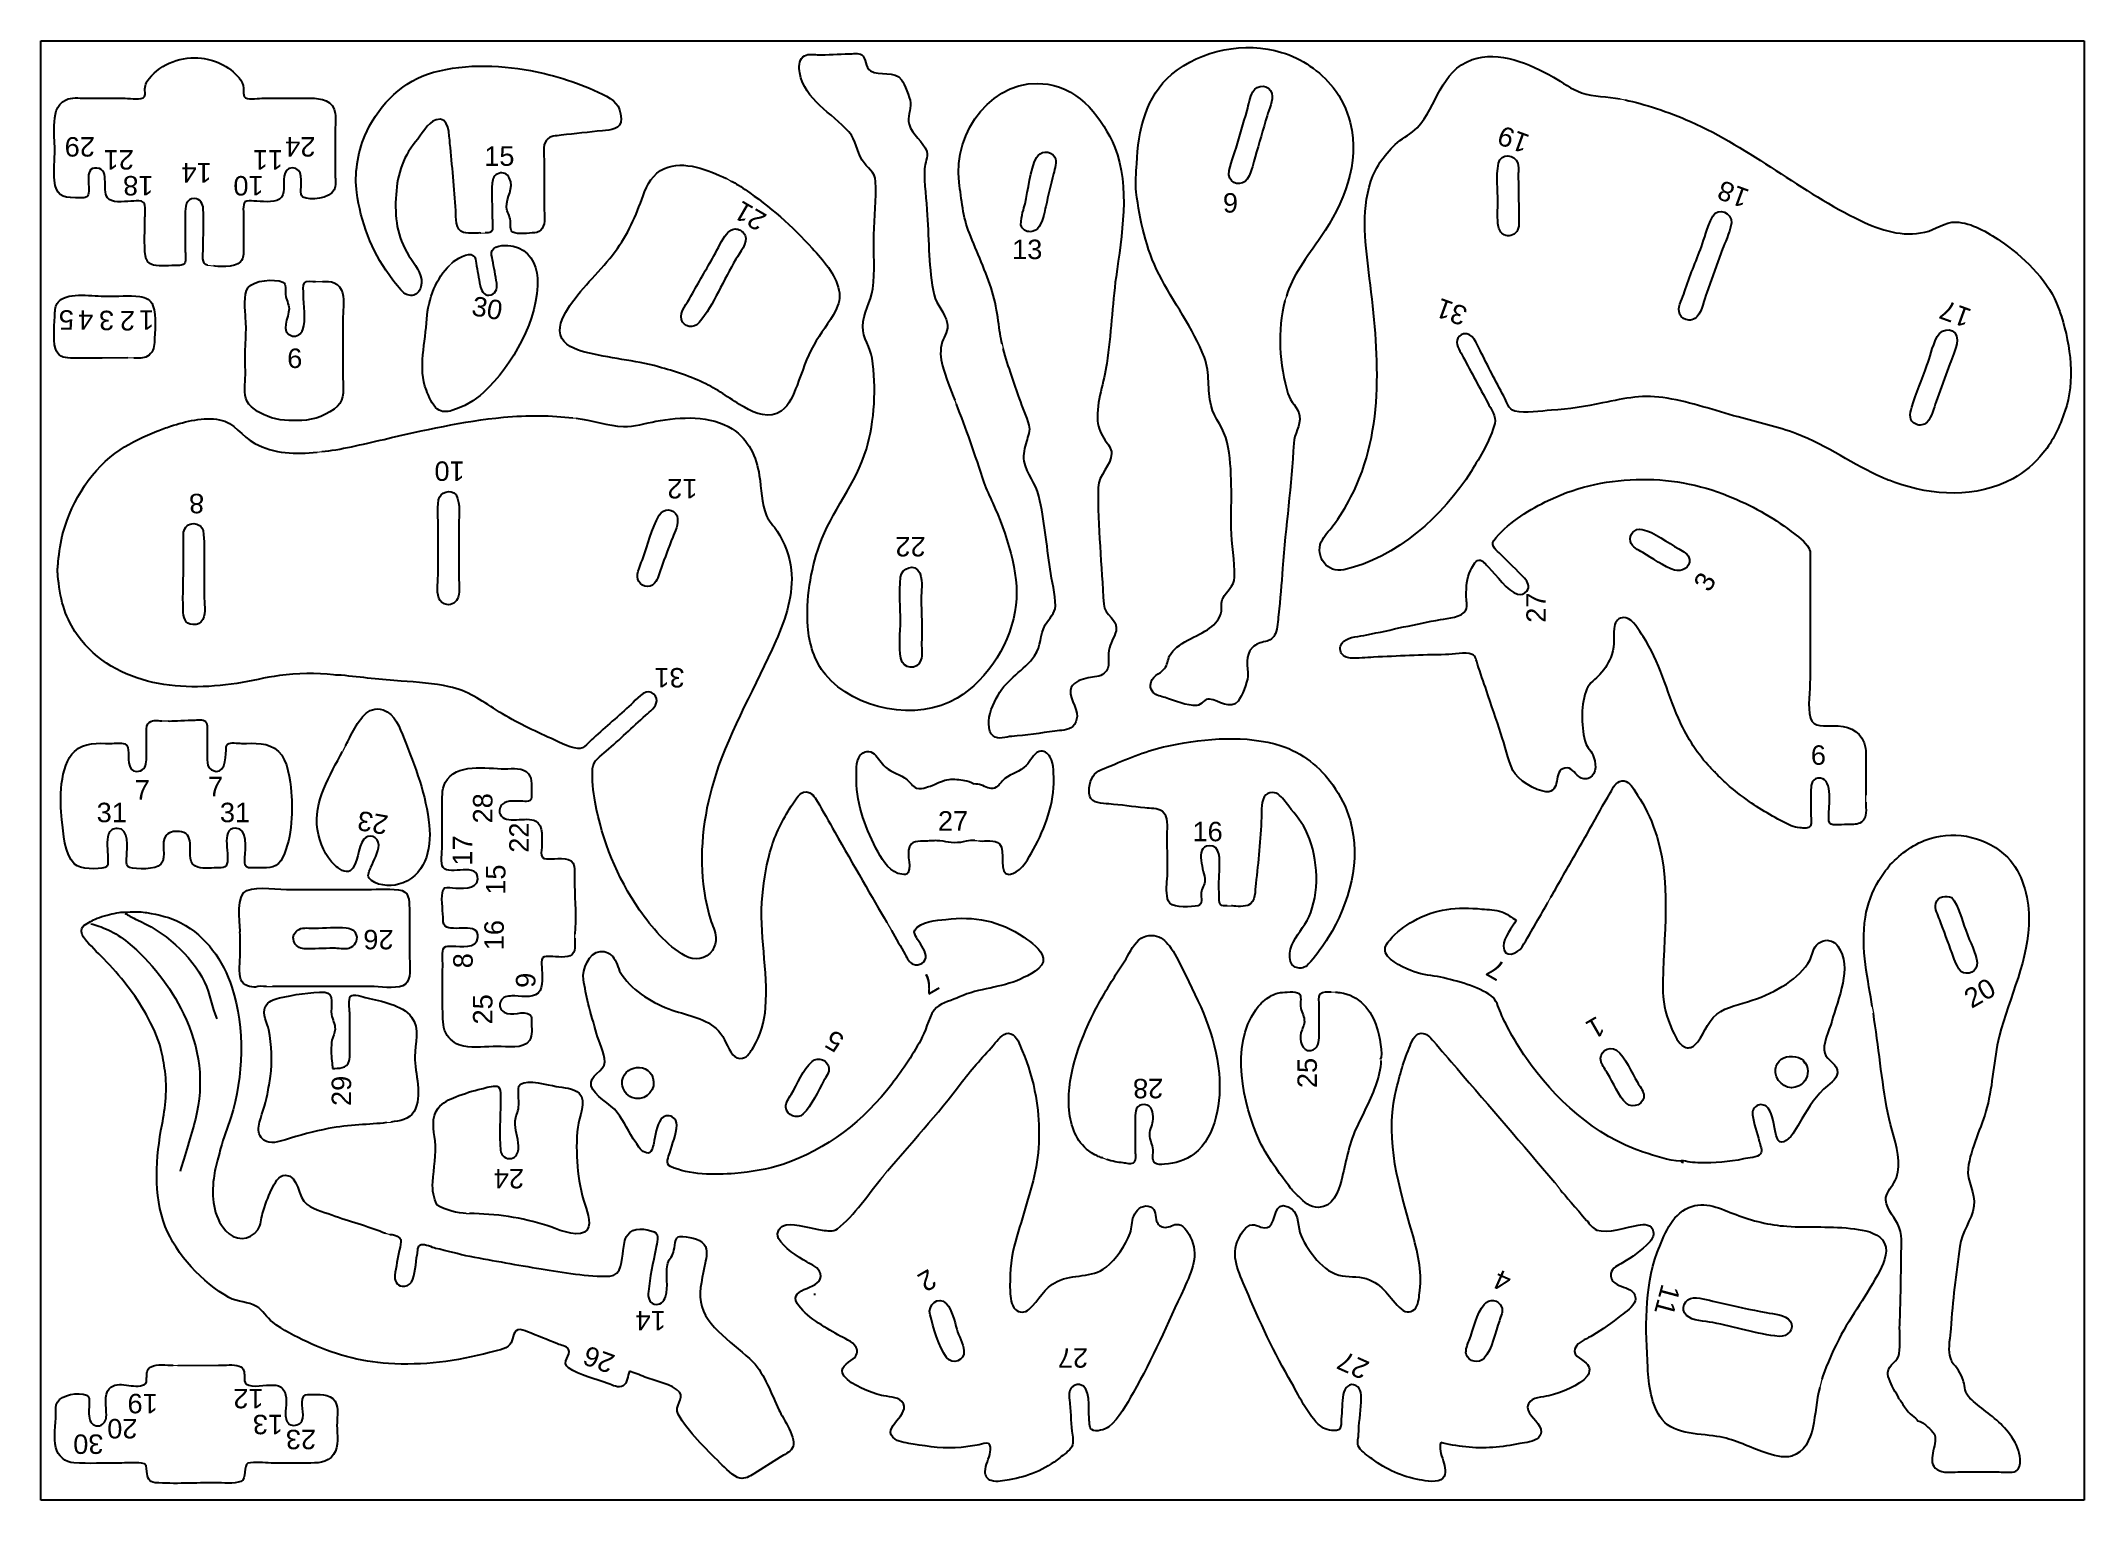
# Model space of a CAD drawing. Header units: millimetres. Extents: x 0 to 315, y 0 to 225.
import ezdxf
from ezdxf.enums import TextEntityAlignment as Align

# ---------------------------------------------------------------- set-up
doc = ezdxf.new("R2010")
doc.units = ezdxf.units.MM
doc.layers.add('Cut', color=7, linetype='Continuous', true_color=0xffffff)
for name, color, linetype, lineweight, true_color in [('Linien', 2, 'Continuous', 25, 0xffff00), ('Stege', 5, 'Continuous', 15, 0x0000ff), ('Text', 1, 'Continuous', 25, 0xff0000)]:
    doc.layers.add(name, color=color, linetype=linetype, lineweight=lineweight, true_color=true_color)
doc.styles.add('textstyle0', font='')
doc.styles.add('textstyle1', font='')
doc.styles.add('textstyle10', font='')
doc.styles.add('textstyle11', font='')
doc.styles.add('textstyle12', font='')
doc.styles.add('textstyle13', font='')
doc.styles.add('textstyle14', font='')
doc.styles.add('textstyle15', font='')
doc.styles.add('textstyle16', font='')
doc.styles.add('textstyle17', font='')
doc.styles.add('textstyle18', font='')
doc.styles.add('textstyle19', font='')
doc.styles.add('textstyle2', font='')
doc.styles.add('textstyle20', font='')
doc.styles.add('textstyle21', font='')
doc.styles.add('textstyle22', font='')
doc.styles.add('textstyle23', font='')
doc.styles.add('textstyle24', font='')
doc.styles.add('textstyle25', font='')
doc.styles.add('textstyle26', font='')
doc.styles.add('textstyle27', font='')
doc.styles.add('textstyle28', font='')
doc.styles.add('textstyle29', font='')
doc.styles.add('textstyle3', font='')
doc.styles.add('textstyle30', font='')
doc.styles.add('textstyle31', font='')
doc.styles.add('textstyle32', font='')
doc.styles.add('textstyle33', font='')
doc.styles.add('textstyle34', font='')
doc.styles.add('textstyle35', font='')
doc.styles.add('textstyle36', font='')
doc.styles.add('textstyle37', font='')
doc.styles.add('textstyle38', font='')
doc.styles.add('textstyle39', font='')
doc.styles.add('textstyle4', font='')
doc.styles.add('textstyle40', font='')
doc.styles.add('textstyle41', font='')
doc.styles.add('textstyle42', font='')
doc.styles.add('textstyle43', font='')
doc.styles.add('textstyle44', font='')
doc.styles.add('textstyle45', font='')
doc.styles.add('textstyle46', font='')
doc.styles.add('textstyle47', font='')
doc.styles.add('textstyle48', font='')
doc.styles.add('textstyle49', font='')
doc.styles.add('textstyle5', font='')
doc.styles.add('textstyle50', font='')
doc.styles.add('textstyle51', font='')
doc.styles.add('textstyle52', font='')
doc.styles.add('textstyle53', font='')
doc.styles.add('textstyle54', font='')
doc.styles.add('textstyle55', font='')
doc.styles.add('textstyle56', font='')
doc.styles.add('textstyle57', font='')
doc.styles.add('textstyle58', font='')
doc.styles.add('textstyle59', font='')
doc.styles.add('textstyle6', font='')
doc.styles.add('textstyle60', font='')
doc.styles.add('textstyle61', font='')
doc.styles.add('textstyle62', font='')
doc.styles.add('textstyle63', font='')
doc.styles.add('textstyle64', font='')
doc.styles.add('textstyle65', font='')
doc.styles.add('textstyle66', font='')
doc.styles.add('textstyle67', font='')
doc.styles.add('textstyle7', font='')
doc.styles.add('textstyle8', font='')
doc.styles.add('textstyle9', font='')
doc.styles.get('textstyle0').set_extended_font_data('Arial')
doc.styles.get('textstyle1').set_extended_font_data('Arial')
doc.styles.get('textstyle10').set_extended_font_data('Arial')
doc.styles.get('textstyle11').set_extended_font_data('Arial')
doc.styles.get('textstyle12').set_extended_font_data('Arial')
doc.styles.get('textstyle13').set_extended_font_data('Arial')
doc.styles.get('textstyle14').set_extended_font_data('Arial')
doc.styles.get('textstyle15').set_extended_font_data('Arial')
doc.styles.get('textstyle16').set_extended_font_data('Arial')
doc.styles.get('textstyle17').set_extended_font_data('Arial')
doc.styles.get('textstyle18').set_extended_font_data('Arial')
doc.styles.get('textstyle19').set_extended_font_data('Arial')
doc.styles.get('textstyle2').set_extended_font_data('Arial')
doc.styles.get('textstyle20').set_extended_font_data('Arial')
doc.styles.get('textstyle21').set_extended_font_data('Arial')
doc.styles.get('textstyle22').set_extended_font_data('Arial')
doc.styles.get('textstyle23').set_extended_font_data('Arial')
doc.styles.get('textstyle24').set_extended_font_data('Arial')
doc.styles.get('textstyle25').set_extended_font_data('Arial')
doc.styles.get('textstyle26').set_extended_font_data('Arial')
doc.styles.get('textstyle27').set_extended_font_data('Arial')
doc.styles.get('textstyle28').set_extended_font_data('Arial')
doc.styles.get('textstyle29').set_extended_font_data('Arial')
doc.styles.get('textstyle3').set_extended_font_data('Arial')
doc.styles.get('textstyle30').set_extended_font_data('Arial')
doc.styles.get('textstyle31').set_extended_font_data('Arial')
doc.styles.get('textstyle32').set_extended_font_data('Arial')
doc.styles.get('textstyle33').set_extended_font_data('Arial')
doc.styles.get('textstyle34').set_extended_font_data('Arial')
doc.styles.get('textstyle35').set_extended_font_data('Arial')
doc.styles.get('textstyle36').set_extended_font_data('Arial')
doc.styles.get('textstyle37').set_extended_font_data('Arial')
doc.styles.get('textstyle38').set_extended_font_data('Arial')
doc.styles.get('textstyle39').set_extended_font_data('Arial')
doc.styles.get('textstyle4').set_extended_font_data('Arial')
doc.styles.get('textstyle40').set_extended_font_data('Arial')
doc.styles.get('textstyle41').set_extended_font_data('Arial')
doc.styles.get('textstyle42').set_extended_font_data('Arial')
doc.styles.get('textstyle43').set_extended_font_data('Arial')
doc.styles.get('textstyle44').set_extended_font_data('Arial')
doc.styles.get('textstyle45').set_extended_font_data('Arial')
doc.styles.get('textstyle46').set_extended_font_data('Arial')
doc.styles.get('textstyle47').set_extended_font_data('Arial')
doc.styles.get('textstyle48').set_extended_font_data('Arial')
doc.styles.get('textstyle49').set_extended_font_data('Arial')
doc.styles.get('textstyle5').set_extended_font_data('Arial')
doc.styles.get('textstyle50').set_extended_font_data('Arial')
doc.styles.get('textstyle51').set_extended_font_data('Arial')
doc.styles.get('textstyle52').set_extended_font_data('Arial')
doc.styles.get('textstyle53').set_extended_font_data('Arial')
doc.styles.get('textstyle54').set_extended_font_data('Arial')
doc.styles.get('textstyle55').set_extended_font_data('Arial')
doc.styles.get('textstyle56').set_extended_font_data('Arial')
doc.styles.get('textstyle57').set_extended_font_data('Arial')
doc.styles.get('textstyle58').set_extended_font_data('Arial')
doc.styles.get('textstyle59').set_extended_font_data('Arial')
doc.styles.get('textstyle6').set_extended_font_data('Arial')
doc.styles.get('textstyle60').set_extended_font_data('Arial')
doc.styles.get('textstyle61').set_extended_font_data('Arial')
doc.styles.get('textstyle62').set_extended_font_data('Arial')
doc.styles.get('textstyle63').set_extended_font_data('Arial')
doc.styles.get('textstyle64').set_extended_font_data('Arial')
doc.styles.get('textstyle65').set_extended_font_data('Arial')
doc.styles.get('textstyle66').set_extended_font_data('Arial')
doc.styles.get('textstyle67').set_extended_font_data('Arial')
doc.styles.get('textstyle7').set_extended_font_data('Arial')
doc.styles.get('textstyle8').set_extended_font_data('Arial')
doc.styles.get('textstyle9').set_extended_font_data('Arial')

msp = doc.modelspace()

# ---------------------------------------------------------------- texts
at = {"layer": 'Text'}
for s, rotation, style, p in [('19', 160, 'textstyle38', (227, 209.78)), ('29', 180, 'textstyle13', (6.01, 208.66)), ('21', 180, 'textstyle3', (12.01, 206.66)), ('11', 180, 'textstyle41', (35.01, 206.66)), ('24', 180, 'textstyle17', (40.01, 208.66)), ('14', 180, 'textstyle59', (24.01, 204.66)), ('18', 180, 'textstyle5', (15.01, 202.66)), ('10', 180, 'textstyle43', (32.01, 202.66)), ('18', 160, 'textstyle48', (260.88, 201.35)), ('21', 150, 'textstyle9', (109.34, 197.98)), ('5', 180, 'textstyle45', (3.93, 181.97)), ('4', 180, 'textstyle24', (6.93, 181.97)), ('3', 180, 'textstyle47', (10.13, 181.89)), ('2', 180, 'textstyle28', (13.35, 181.85)), ('1', 180, 'textstyle30', (16.3, 181.95)), ('30', 350, 'textstyle4', (68.82, 183.79)), ('31', 160, 'textstyle8', (217.46, 183.19)), ('17', 160, 'textstyle50', (295.13, 182.91)), ('10', 180, 'textstyle67', (63.01, 158.66)), ('8', 180, 'textstyle53', (24.01, 153.66)), ('12', 180, 'textstyle65', (98.9, 155.95)), ('22', 180, 'textstyle1', (134.07, 147.01)), ('3', 60, 'textstyle21', (256.51, 141.61)), ('27', 90, 'textstyle56', (230.51, 137.61)), ('31', 180, 'textstyle15', (96.91, 126.8)), ('28', 90, 'textstyle10', (68.12, 106.67)), ('23', 170, 'textstyle64', (51.16, 104.43)), ('22', 90, 'textstyle40', (73.71, 102.15)), ('17', 90, 'textstyle36', (65, 100.16)), ('15', 90, 'textstyle27', (70.12, 95.67)), ('16', 90, 'textstyle46', (69.87, 87.11)), ('26', 180, 'textstyle54', (52.05, 86.43)), ('8', 90, 'textstyle33', (65.07, 83.17)), ('7', 150, 'textstyle35', (224.29, 81.8)), ('9', 90, 'textstyle25', (74.74, 80.15)), ('7', 210, 'textstyle37', (137.01, 79.66)), ('20', 30, 'textstyle42', (298.91, 78.2)), ('25', 90, 'textstyle66', (68.12, 75.67)), ('1', 210, 'textstyle22', (239.68, 72.85)), ('5', 150, 'textstyle26', (122.33, 70.75)), ('25', 90, 'textstyle60', (195.22, 65.86)), ('29', 90, 'textstyle18', (46.33, 63.1)), ('28', 180, 'textstyle6', (170.7, 63.46)), ('24', 180, 'textstyle62', (72.16, 49.57)), ('2', 210, 'textstyle34', (136.64, 33.86)), ('4', 156, 'textstyle32', (225.29, 33.8)), ('11', 255, 'textstyle29', (250.75, 30.84)), ('14', 180, 'textstyle57', (94.01, 27.66)), ('26', 160, 'textstyle16', (86.01, 21.66)), ('27', 180, 'textstyle19', (159.11, 21.93)), ('27', 156, 'textstyle58', (202.29, 20.8)), ('19', 180, 'textstyle11', (15.7, 14.89)), ('12', 180, 'textstyle63', (32.01, 15.66)), ('13', 180, 'textstyle61', (35.01, 11.66)), ('30', 180, 'textstyle12', (7.32, 8.63)), ('20', 180, 'textstyle0', (12.56, 11.02)), ('23', 180, 'textstyle2', (40.1, 9.35))]:
    msp.add_text(s, height=3, rotation=rotation, dxfattribs=dict(at, style=style)).set_placement(p, align=Align.MIDDLE_CENTER)
for s, style, p in [('15', 'textstyle7', (70.68, 207.23)), ('9', 'textstyle23', (183.39, 200.02)), ('13', 'textstyle55', (152.06, 192.85)), ('6', 'textstyle51', (39.14, 176.06)), ('6', 'textstyle31', (274.03, 114.88)), ('7', 'textstyle49', (15.64, 109.52)), ('7', 'textstyle39', (26.93, 110.03)), ('31', 'textstyle14', (10.93, 106.03)), ('31', 'textstyle20', (29.93, 106.03)), ('27', 'textstyle52', (140.63, 104.73)), ('16', 'textstyle44', (179.87, 103.09))]:
    msp.add_text(s, height=3, dxfattribs=dict(at, style=style)).set_placement(p, align=Align.MIDDLE_CENTER)

# ---------------------------------------------------------------- linework, layer by layer
at = {"layer": 'Cut'}
for p, q in [((0, 0), (0, 225)), ((0, 225), (315, 225)), ((315, 225), (315, 0)), ((315, 0), (0, 0))]:
    msp.add_line(p, q, dxfattribs=at)
for points in [[(6.79, 216.16), (12.61, 216.16)], [(34.42, 216.16), (41.56, 216.16)], [(77.59, 206.38), (77.59, 199.24)], [(22.26, 198.31), (22.26, 192.76)], [(31.25, 197.78), (31.25, 192.89)], [(259.25, 192.91), (256.81, 186.2)], [(46.57, 182.47), (46.57, 172.95)], [(13.43, 176.15), (9.44, 176.09)], [(294.31, 175.22), (292.19, 169.39)], [(61.25, 143.06), (61.25, 150.2)], [(64.42, 150.59), (64.42, 142.8)], [(272.75, 144.64), (272.75, 139.88), (272.75, 126.66)], [(281.34, 113.44), (281.32, 108.7)], [(272.88, 109.21), (272.88, 105.51)], [(61.88, 100.75), (61.88, 106.96)], [(38.63, 94.14), (49.6, 94.14)], [(50.79, 79.2), (38.89, 79.2), (35.69, 79.18)], [(197.08, 71.65), (197.08, 76.27)], [(47.61, 70.11), (47.61, 75.13)], [(272.01, 67.33), (271.74, 67.72)], [(168.7, 58.89), (168.7, 54)], [(252.97, 52.39), (252.84, 52.26), (252.97, 52.13), (253.11, 52.13), (253.24, 52.13)], [(119.15, 31.76), (119.41, 31.76)], [(21.11, 20.76), (27.41, 20.79)], [(113.99, 6.62), (109.9, 4.06)], [(295.9, 4.35), (301.58, 4.35)]]:
    msp.add_lwpolyline(points, dxfattribs=at)
for points in [[(174.37, 219.87), (178.83, 223.63), (185.7, 224.96), (191.28, 223.23)], [(16.68, 219.2), (18.54, 221.54), (21.84, 222.71), (24.77, 222.33)], [(24.77, 222.33), (27.03, 222.04), (29.49, 220.87), (30.81, 218.93)], [(59.61, 219.86), (64.47, 221.52), (70.47, 221.36), (75.47, 220.42)], [(116.99, 220.08), (116.84, 220.89), (116.85, 221.96), (117.49, 222.54)], [(117.49, 222.54), (118.07, 223.07), (118.97, 222.9), (119.7, 222.87)], [(119.7, 222.87), (121.31, 222.82), (122.97, 222.99), (124.59, 222.99)], [(124.59, 222.99), (125.18, 222.99), (126.03, 223.16), (126.54, 222.83)], [(126.54, 222.83), (127.24, 222.38), (127.07, 220.86), (127.9, 220.36)], [(191.28, 223.23), (194.42, 222.26), (197.16, 220.39), (199.22, 217.81)], [(212.16, 211.6), (215.33, 215.01), (215.72, 220.33), (220.64, 222.11)], [(220.64, 222.11), (224.78, 223.6), (229.58, 221.43), (233.17, 219.41)], [(16.05, 217.35), (16.03, 218.07), (16.23, 218.63), (16.68, 219.2)], [(30.81, 218.93), (31.18, 218.39), (31.24, 217.88), (31.25, 217.22)], [(49.94, 210.34), (51.71, 214.58), (55.22, 218.36), (59.61, 219.86)], [(75.47, 220.42), (79.31, 219.69), (83.12, 218.46), (86.58, 216.79)], [(124.57, 210.96), (122, 213.9), (117.75, 215.87), (116.99, 220.08)], [(127.9, 220.36), (129.22, 219.56), (131.72, 220.44), (132.68, 219.01)], [(132.68, 219.01), (133.17, 218.27), (133.98, 216.36), (134.06, 215.46)], [(141.56, 203.17), (140.55, 210.89), (146.84, 219.63), (155.25, 218.31)], [(155.25, 218.31), (160.24, 217.53), (163.75, 212.98), (165.55, 208.58)], [(168.94, 206.05), (169.16, 211.12), (170.33, 216.46), (174.37, 219.87)], [(186.85, 217.15), (187.5, 218.35), (189.39, 218.32), (189.77, 216.89)], [(199.22, 217.81), (200.5, 216.2), (201.31, 214.38), (201.84, 212.39)], [(233.17, 219.41), (234.58, 218.61), (235.95, 217.52), (237.5, 217)], [(2.06, 211.93), (2.15, 213.54), (2.22, 215.12), (3.88, 215.92)], [(3.88, 215.92), (4.77, 216.34), (5.82, 216.16), (6.79, 216.16)], [(12.61, 216.16), (13.53, 216.16), (14.95, 215.88), (15.76, 216.24)], [(15.76, 216.24), (16.21, 216.44), (16.06, 216.94), (16.05, 217.35)], [(31.25, 217.22), (31.25, 216.88), (31.19, 216.42), (31.55, 216.24)], [(31.55, 216.24), (32.26, 215.89), (33.59, 216.16), (34.42, 216.16)], [(41.56, 216.16), (43.21, 216.16), (45.13, 215.83), (45.37, 213.78)], [(86.58, 216.79), (88.38, 215.91), (89.37, 215.14), (89.46, 212.99)], [(134.06, 215.46), (134.15, 214.36), (133.52, 213.29), (133.85, 212.15)], [(184.26, 208.43), (184.8, 210.38), (185.39, 212.3), (185.96, 214.24)], [(185.96, 214.24), (186.23, 215.17), (186.39, 216.31), (186.85, 217.15)], [(189.77, 216.89), (190.05, 215.88), (189.34, 214.41), (189.04, 213.45)], [(237.5, 217), (239.36, 216.38), (241.55, 216.46), (243.48, 216.05)], [(244.26, 215.9), (247.16, 215.27), (250.87, 214.08), (254.31, 212.56)], [(2.14, 208.23), (2.13, 209.46), (1.99, 210.7), (2.06, 211.93)], [(45.37, 213.78), (45.47, 212.97), (45.39, 212.2), (45.39, 211.4)], [(45.39, 211.4), (45.39, 208.99), (45.39, 206.64), (45.39, 204.26)], [(60.93, 212.83), (59.61, 212.39), (58.64, 210.45), (57.76, 209.42)], [(63.07, 209.15), (62.95, 210.35), (62.96, 213.5), (60.93, 212.83)], [(86.58, 211.14), (84.46, 210.91), (82.34, 210.71), (80.23, 210.44)], [(89.46, 212.99), (89.52, 211.33), (87.8, 211.28), (86.58, 211.14)], [(133.85, 212.15), (134.35, 210.44), (136.05, 209.54), (136.56, 207.92)], [(189.04, 213.45), (188.4, 211.34), (187.84, 209.21), (187.19, 207.1)], [(201.84, 212.39), (203.48, 206.17), (200.79, 199.86), (197.36, 194.81)], [(209.14, 209.32), (210.14, 210.2), (211.25, 210.62), (212.16, 211.6)], [(254.31, 212.56), (263.62, 208.43), (271.39, 201.65), (280.54, 197.28)], [(2.09, 203.47), (1.93, 205), (2.15, 206.72), (2.14, 208.23)], [(48.7, 201.62), (48.31, 204.44), (48.85, 207.71), (49.94, 210.34)], [(57.76, 209.42), (55.62, 206.91), (54.86, 203.92), (54.72, 200.69)], [(63.96, 198.84), (63.73, 202.18), (63.4, 205.89), (63.07, 209.15)], [(77.93, 209.67), (77.31, 208.85), (77.59, 207.35), (77.59, 206.38)], [(80.23, 210.44), (79.42, 210.33), (78.46, 210.38), (77.93, 209.67)], [(126.62, 206.61), (125.75, 208.03), (125.7, 209.67), (124.57, 210.96)], [(136.56, 207.92), (136.83, 207.08), (136.25, 206.14), (136.23, 205.28)], [(153.48, 207), (154, 208.03), (155.65, 208.19), (156.26, 207.13)], [(165.55, 208.58), (168.02, 202.54), (166.61, 194.92), (165.75, 188.62)], [(183.14, 204.36), (183.29, 206.1), (183.97, 207.37), (184.26, 208.43)], [(205.04, 203.35), (205.78, 205.63), (207.37, 207.76), (209.14, 209.32)], [(8.64, 205.39), (6.35, 205.61), (7.92, 201.96), (7.19, 201.04)], [(10.52, 200.56), (9.12, 201.53), (10.88, 205.18), (8.64, 205.39)], [(38.78, 205.4), (37.13, 205.37), (37.48, 203.21), (37.46, 202.15)], [(40.1, 202.01), (40.1, 203.1), (40.5, 205.43), (38.78, 205.4)], [(72.22, 203.86), (71.89, 204.5), (71.27, 204.79), (70.58, 204.57)], [(92.83, 201.1), (93.42, 202.81), (94.41, 204.57), (96.16, 205.34)], [(96.16, 205.34), (99.12, 206.64), (102.96, 205.05), (105.68, 203.77)], [(128.69, 203.29), (128.61, 204.88), (127.39, 205.37), (126.62, 206.61)], [(136.23, 205.28), (136.17, 202.97), (136.5, 200.45), (136.65, 198.14)], [(151.73, 199.86), (152.22, 201.98), (152.51, 205.08), (153.48, 207)], [(156.26, 207.13), (156.73, 206.3), (156.32, 205.35), (156.11, 204.49)], [(168.87, 201.69), (168.68, 203.14), (168.88, 204.6), (168.94, 206.05)], [(187.19, 207.1), (186.91, 206.2), (186.81, 205.11), (185.99, 203.7)], [(224.62, 200.31), (224.64, 201.98), (224.3, 203.98), (224.72, 206.12)], [(224.72, 206.12), (225.11, 207.7), (227.23, 207.6), (227.7, 206.15)], [(227.7, 206.15), (227.87, 205.07), (227.73, 204.44), (227.75, 203.81)], [(5.34, 200.82), (3.18, 200.82), (2.33, 201.26), (2.09, 203.47)], [(37.46, 202.15), (37.45, 201.54), (37.33, 200.95), (36.78, 200.59)], [(40.41, 200.9), (40.05, 201.08), (40.1, 201.62), (40.1, 202.01)], [(45.2, 202.01), (44.57, 200.65), (41.51, 200.36), (40.41, 200.9)], [(45.39, 204.26), (45.39, 203.56), (45.52, 202.69), (45.2, 202.01)], [(53.68, 188.93), (50.97, 192.62), (49.3, 197.15), (48.7, 201.62)], [(69.58, 203.07), (69.42, 201.31), (69.61, 199.43), (69.6, 197.65)], [(70.58, 204.57), (69.88, 204.35), (69.64, 203.76), (69.58, 203.07)], [(71.8, 199.37), (71.72, 200.89), (73.04, 202.28), (72.22, 203.86)], [(106.44, 203.38), (106.7, 203.28), (107.66, 202.7), (108.58, 202.07)], [(108.58, 202.07), (112.33, 199.49), (115.86, 196.41), (118.92, 193.03)], [(128.43, 195.1), (128.49, 197.78), (128.81, 200.61), (128.69, 203.29)], [(143.14, 195.37), (142.18, 197.77), (141.9, 200.6), (141.56, 203.17)], [(156.11, 204.49), (155.7, 202.81), (155.32, 201.15), (154.91, 199.46)], [(172.38, 189), (170.34, 193.08), (169.46, 197.21), (168.87, 201.69)], [(185.99, 203.7), (185.18, 202.53), (183.32, 202.86), (183.14, 204.36)], [(204.85, 188.37), (204.25, 193.34), (203.45, 198.44), (205.04, 203.35)], [(227.75, 203.81), (227.82, 202.02), (227.83, 200.23), (227.83, 198.44)], [(7.19, 201.04), (6.91, 200.69), (5.8, 200.82), (5.34, 200.82)], [(14.33, 200.3), (13.24, 200.3), (11.43, 199.93), (10.52, 200.56)], [(15.83, 200.08), (15.49, 200.43), (14.78, 200.3), (14.33, 200.3)], [(16.05, 197.78), (16.05, 198.37), (16.27, 199.65), (15.83, 200.08)], [(23.71, 200.69), (22.3, 200.78), (22.26, 199.32), (22.26, 198.31)], [(25.03, 199.11), (25.01, 199.89), (24.56, 200.64), (23.71, 200.69)], [(25.03, 192.89), (25.03, 194.94), (25.1, 197.07), (25.03, 199.11)], [(31.46, 200.16), (31.08, 199.86), (31.25, 198.32), (31.25, 197.78)], [(32.83, 200.3), (32.39, 200.3), (31.8, 200.43), (31.46, 200.16)], [(36.78, 200.59), (35.79, 199.94), (33.99, 200.3), (32.83, 200.3)], [(54.72, 200.69), (54.56, 197.13), (55.02, 194.33), (57.12, 191.31)], [(65.16, 195.46), (63.84, 195.83), (64.04, 197.74), (63.96, 198.84)], [(72.41, 197.26), (72.28, 198.09), (71.85, 198.53), (71.8, 199.37)], [(77.59, 199.24), (77.59, 198.26), (77.84, 196.93), (77.29, 196.08)], [(88.53, 192.5), (90.47, 195.15), (91.78, 198.04), (92.83, 201.1)], [(151.07, 196.62), (151.13, 198.11), (151.56, 199.1), (151.73, 199.86)], [(154.91, 199.46), (154.72, 198.7), (154.64, 197.75), (153.9, 196.36)], [(224.71, 196.34), (224.46, 197.58), (224.62, 199.04), (224.62, 200.31)], [(257.74, 197.97), (258.6, 199.44), (260.73, 198.49), (260.62, 196.92)], [(16.12, 191.84), (15.87, 193.67), (16.05, 195.92), (16.05, 197.78)], [(67.81, 195.37), (67.51, 195.41), (66.07, 195.21), (65.16, 195.46)], [(69.44, 195.54), (69.2, 195.34), (68.78, 195.41), (68.47, 195.41)], [(69.6, 197.65), (69.59, 197.16), (69.79, 195.82), (69.44, 195.54)], [(72.74, 195.49), (72.24, 195.73), (72.49, 196.73), (72.41, 197.26)], [(76.13, 195.41), (75.26, 195.35), (73.5, 195.11), (72.74, 195.49)], [(77.29, 196.08), (77.01, 195.64), (76.63, 195.45), (76.13, 195.41)], [(105.76, 195.27), (106.12, 195.71), (106.69, 196.07), (107.26, 195.99)], [(107.26, 195.99), (107.83, 195.92), (108.33, 195.56), (108.57, 195.01)], [(136.65, 198.14), (136.93, 194.16), (136.84, 189.74), (137.7, 185.85)], [(146.66, 186.38), (145.73, 189.37), (144.29, 192.46), (143.14, 195.37)], [(152.56, 195.57), (151.86, 195.55), (151.31, 195.92), (151.07, 196.62)], [(153.9, 196.36), (153.58, 195.87), (153.14, 195.59), (152.56, 195.57)], [(225.83, 194.99), (225.21, 195.17), (224.83, 195.72), (224.71, 196.34)], [(227.66, 195.83), (227.34, 195.14), (226.54, 194.79), (225.83, 194.99)], [(227.83, 198.44), (227.82, 197.63), (228, 196.57), (227.66, 195.83)], [(256, 193.25), (256.45, 194.49), (256.81, 196.08), (257.74, 197.97)], [(260.62, 196.92), (260.28, 195.12), (259.61, 193.89), (259.25, 192.91)], [(280.54, 197.28), (283.64, 195.8), (287, 194.72), (290.44, 195.5)], [(290.44, 195.5), (292.03, 195.85), (293.56, 197.13), (295.23, 197.06)], [(295.23, 197.06), (297.71, 196.96), (300.05, 195.5), (302.05, 194.16)], [(22.26, 192.76), (22.26, 192.13), (22.47, 191.21), (22.12, 190.69)], [(25.7, 190.4), (24.7, 190.56), (25.03, 192.12), (25.03, 192.89)], [(31.25, 192.89), (31.25, 192.2), (31.28, 191.48), (30.79, 190.93)], [(63.35, 190.72), (63.95, 191.28), (65.88, 192.56), (66.71, 191.86)], [(69.63, 191.23), (69.55, 191.68), (69.33, 192.28), (69.57, 192.69)], [(69.57, 192.69), (70.08, 193.6), (71.91, 193.53), (72.82, 193.35)], [(72.82, 193.35), (75.18, 192.87), (76.46, 190.67), (76.55, 188.4)], [(81.57, 184.18), (83.59, 187.21), (86.38, 189.59), (88.53, 192.5)], [(103.77, 191.84), (104.4, 192.96), (104.94, 194.27), (105.76, 195.27)], [(108.57, 195.01), (109.06, 193.91), (107.71, 192.25), (107.14, 191.32)], [(118.92, 193.03), (120.59, 191.18), (122.5, 189.06), (123.04, 186.56)], [(128.26, 186.77), (128.59, 189.48), (128.36, 192.36), (128.43, 195.1)], [(197.36, 194.81), (195.2, 191.63), (192.83, 188.68), (192.02, 185.63)], [(253.41, 186.31), (254.12, 188.66), (255.16, 190.94), (256, 193.25)], [(302.05, 194.16), (305.53, 191.81), (309.17, 188.38), (310.75, 184.57)], [(17.37, 190.43), (16.63, 190.6), (16.22, 191.11), (16.12, 191.84)], [(21.07, 190.38), (19.98, 190.37), (18.4, 190.2), (17.37, 190.43)], [(22.12, 190.69), (21.9, 190.35), (21.43, 190.38), (21.07, 190.38)], [(30.79, 190.93), (29.97, 189.97), (26.9, 190.21), (26.64, 190.29)], [(57.12, 191.31), (57.99, 190.05), (59.02, 188.66), (58.57, 187.08)], [(59.49, 182.14), (59.62, 185.09), (61.18, 188.76), (62.96, 190.31)], [(66.71, 191.86), (67, 191.62), (67.02, 191.08), (67.09, 190.74)], [(67.09, 190.74), (67.33, 189.59), (67.47, 188.42), (67.71, 187.27)], [(70.28, 187.62), (70.12, 188.83), (69.85, 190.03), (69.63, 191.23)], [(100.22, 185.63), (101.36, 187.72), (102.59, 189.78), (103.77, 191.84)], [(107.14, 191.32), (105.24, 188.21), (103.8, 184.34), (101.48, 181.55)], [(2.85, 184.92), (4.34, 186.31), (8.19, 185.61), (10.1, 185.61)], [(31.57, 182.2), (31.52, 183.48), (31.19, 185.89), (31.97, 186.96)], [(31.97, 186.96), (32.78, 188.09), (36.02, 188.37), (37.3, 187.81)], [(37.3, 187.81), (37.88, 187.55), (37.69, 186.52), (37.72, 185.91)], [(37.72, 185.91), (37.77, 185.05), (38.25, 184.53), (38.26, 183.66)], [(40.49, 185.91), (40.49, 186.42), (40.32, 187.29), (40.63, 187.68)], [(40.39, 180.49), (40.93, 181.88), (40.49, 184.38), (40.49, 185.91)], [(40.63, 187.68), (40.93, 188.06), (41.9, 187.89), (42.34, 187.89)], [(43.44, 187.89), (43.84, 187.89), (45.66, 188.19), (46.37, 186.57)], [(46.37, 186.57), (46.85, 185.46), (46.57, 183.68), (46.57, 182.47)], [(55.8, 186.3), (55.02, 187.07), (54.33, 188.05), (53.68, 188.93)], [(57.5, 185.81), (56.84, 185.64), (56.26, 185.84), (55.8, 186.3)], [(58.57, 187.08), (58.41, 186.5), (58.13, 185.99), (57.5, 185.81)], [(67.71, 187.27), (67.86, 186.6), (68.25, 185.75), (69.07, 185.79)], [(76.55, 188.4), (76.8, 182.12), (72.69, 174.95), (68.25, 170.8)], [(69.07, 185.79), (70.09, 185.84), (70.4, 186.76), (70.28, 187.62)], [(123.04, 186.56), (123.28, 185.41), (123, 184.38), (122.49, 183.38)], [(126.71, 180.96), (126.71, 183.05), (128.01, 184.74), (128.26, 186.77)], [(148.2, 178.28), (147.69, 180.09), (147.61, 183.3), (146.66, 186.38)], [(165.75, 188.62), (165.15, 184.19), (164.99, 179.69), (164.34, 175.27)], [(179.38, 176.17), (177.65, 180.74), (174.55, 184.65), (172.38, 189)], [(205.96, 171.37), (206.14, 177.09), (205.54, 182.7), (204.85, 188.37)], [(252.55, 183.26), (252.41, 184.19), (253.14, 185.4), (253.41, 186.31)], [(256.81, 186.2), (256.42, 185.14), (256.1, 183.35), (255.35, 182.51)], [(2.25, 177.55), (1.83, 179.04), (2.15, 181.54), (2.17, 183.1)], [(2.17, 183.1), (2.18, 183.8), (2.29, 184.41), (2.85, 184.92)], [(10.1, 185.61), (11.77, 185.61), (13.6, 185.81), (15.26, 185.57)], [(15.26, 185.57), (16.14, 185.45), (16.96, 185.09), (17.28, 184.16)], [(17.28, 184.16), (17.83, 182.54), (17.55, 180.18), (17.5, 178.47)], [(38.26, 183.66), (38.27, 182.46), (36.73, 179.99), (38.77, 179.49)], [(80.1, 179.68), (79.73, 181.23), (80.74, 182.92), (81.57, 184.18)], [(98.75, 182.06), (98.44, 183.14), (99.7, 184.68), (100.22, 185.63)], [(122.49, 183.38), (121.56, 181.52), (120.16, 179.92), (119.14, 178.1)], [(137.7, 185.85), (138.05, 184.24), (139.4, 183.09), (139.74, 181.48)], [(191.78, 184.9), (190.55, 180.48), (190.97, 174.95), (192.25, 170.62)], [(253.6, 182.03), (253.04, 182.22), (252.64, 182.64), (252.55, 183.26)], [(310.75, 184.57), (311.05, 183.85), (311.26, 183.2), (311.49, 182.48)], [(31.5, 176.39), (31.5, 177.76), (31.63, 179.15), (31.63, 180.49)], [(31.63, 180.49), (31.64, 181.06), (31.59, 181.64), (31.57, 182.2)], [(38.77, 179.49), (39.45, 179.32), (40.15, 179.85), (40.39, 180.49)], [(59.43, 171.15), (58.09, 174.48), (59.33, 178.66), (59.49, 182.14)], [(83.87, 177.02), (82.46, 177.39), (80.5, 178.06), (80.1, 179.68)], [(101.48, 181.55), (100.65, 180.56), (99.09, 180.85), (98.75, 182.06)], [(128.14, 176.07), (127.89, 177.8), (126.71, 179.13), (126.71, 180.96)], [(139.74, 181.48), (139.97, 180.43), (139.27, 179.53), (138.97, 178.58)], [(219.34, 179.83), (218.83, 179.72), (218.43, 179.33), (218.32, 178.83)], [(221.9, 177.24), (221.41, 178.23), (220.69, 180.14), (219.34, 179.83)], [(255.35, 182.51), (254.89, 182), (254.23, 181.82), (253.6, 182.03)], [(292.35, 179.41), (293.16, 180.9), (295.43, 180.83), (295.44, 178.85)], [(311.49, 182.48), (312.91, 178.01), (313.65, 172.49), (312.05, 167.92)], [(4.55, 176.09), (3.49, 176.1), (2.57, 176.39), (2.25, 177.55)], [(17.5, 178.47), (17.48, 177.65), (17.2, 176.83), (16.44, 176.36)], [(95.23, 174.74), (91.52, 175.76), (87.59, 176.04), (83.87, 177.02)], [(119.14, 178.1), (118.04, 176.13), (117.37, 173.97), (116.57, 171.88)], [(138.97, 178.58), (138.58, 177.37), (138.67, 176.09), (139, 174.88)], [(150.87, 169.85), (150.04, 172.21), (149.2, 174.57), (148.36, 177.55)], [(218.32, 178.83), (218.11, 177.95), (218.89, 177), (219.28, 176.24)], [(225.53, 170.22), (224.26, 172.5), (223.07, 174.9), (221.9, 177.24)], [(290.77, 174.97), (291.21, 176.22), (291.51, 177.65), (292.35, 179.41)], [(295.44, 178.85), (295.25, 177.25), (294.65, 176.16), (294.31, 175.22)], [(9.44, 176.09), (7.82, 176.09), (6.17, 176.09), (4.55, 176.09)], [(16.44, 176.36), (15.82, 175.98), (15.05, 176.09), (14.33, 176.09)], [(31.58, 169.91), (31.25, 171.16), (31.58, 172.73), (31.54, 174.01)], [(31.54, 174.01), (31.51, 174.83), (31.5, 175.61), (31.5, 176.39)], [(102.5, 172.13), (100.21, 173.25), (97.69, 174.06), (95.23, 174.74)], [(127.27, 162.05), (128.57, 166.43), (128.8, 171.56), (128.14, 176.07)], [(139, 174.88), (139.45, 173.24), (140.24, 171.22), (140.88, 169.59)], [(164.34, 175.27), (163.9, 172.32), (162.72, 169.46), (162.9, 166.42)], [(180.41, 168.77), (179.78, 171.24), (180.31, 173.71), (179.38, 176.17)], [(219.28, 176.24), (220.5, 173.89), (221.82, 171.53), (223.05, 169.2)], [(288.42, 168.51), (289.07, 170.7), (290, 172.81), (290.77, 174.97)], [(46.57, 172.95), (46.57, 171.52), (46.88, 169.74), (45.75, 168.67)], [(61.14, 168.22), (60.33, 168.84), (59.81, 170.21), (59.43, 171.15)], [(68.25, 170.8), (66.87, 169.5), (65.22, 168.58), (63.38, 168.01)], [(108.45, 168.5), (106.45, 169.65), (104.58, 171.13), (102.5, 172.13)], [(116.57, 171.88), (116.03, 170.47), (115.43, 168.86), (114.13, 167.92)], [(192.25, 170.62), (192.64, 169.31), (193.83, 168.51), (194.03, 167.19)], [(201.97, 154.68), (204.6, 159.73), (205.79, 165.7), (205.96, 171.37)], [(227.22, 167.9), (226.27, 168.14), (225.96, 169.44), (225.53, 170.22)], [(250.74, 169.9), (247.12, 170.53), (244.28, 169.91), (240.76, 169.17)], [(20.01, 165.58), (22.29, 166.33), (25.14, 167.03), (27.55, 166.58)], [(34.94, 167.12), (33.68, 167.66), (31.95, 168.51), (31.58, 169.91)], [(40.23, 166.48), (38.45, 166.43), (36.61, 166.4), (34.94, 167.12)], [(45.75, 168.67), (44.38, 167.37), (42.07, 166.52), (40.23, 166.48)], [(52.92, 163.56), (59.01, 164.96), (65.05, 166.37), (71.3, 166.96)], [(63.38, 168.01), (62.62, 167.77), (61.81, 167.71), (61.14, 168.22)], [(71.3, 166.96), (74.98, 167.31), (78.86, 167.26), (82.01, 166.86)], [(94.83, 166.35), (98.55, 167.06), (103.3, 167.3), (106.59, 165.17)], [(114.13, 167.92), (112.37, 166.66), (110.16, 167.52), (108.45, 168.5)], [(141.11, 168.96), (142.51, 165.4), (144.01, 161.13), (145.37, 156.9)], [(152.37, 165.76), (151.98, 167.11), (151.34, 168.53), (150.87, 169.85)], [(182.89, 163.09), (182.45, 165.16), (180.93, 166.75), (180.41, 168.77)], [(194.03, 167.19), (194.27, 165.61), (193.21, 164.44), (193.14, 162.96)], [(223.05, 169.2), (223.53, 168.31), (224.41, 167.05), (224.14, 166.02)], [(232.9, 168.05), (231.19, 167.94), (228.9, 167.5), (227.22, 167.9)], [(240.76, 169.17), (238.14, 168.62), (235.54, 168.23), (232.9, 168.05)], [(261.64, 167.01), (258.06, 168.04), (254.41, 169.25), (250.74, 169.9)], [(270.68, 164.41), (267.76, 165.54), (264.65, 166.15), (261.64, 167.01)], [(289.09, 165.89), (287.94, 166.37), (288.12, 167.47), (288.42, 168.51)], [(292.19, 169.39), (291.83, 168.41), (291.55, 166.98), (290.81, 166.23)], [(312.05, 167.92), (311.22, 165.55), (310.26, 163.38), (308.65, 161.42)], [(12.21, 161.95), (14, 163.13), (15.91, 164.05), (17.9, 164.84)], [(17.9, 164.84), (18.61, 165.13), (19.27, 165.33), (20.01, 165.58)], [(27.55, 166.58), (29.79, 166.15), (31, 163.99), (32.97, 162.93)], [(82.53, 166.82), (84.94, 166.52), (87.42, 165.65), (89.8, 165.54)], [(89.8, 165.54), (91.45, 165.46), (93.23, 166.05), (94.83, 166.35)], [(106.59, 165.17), (109.13, 163.54), (110.29, 160.84), (110.76, 158)], [(151.99, 163.25), (152.22, 164.02), (152.61, 164.91), (152.37, 165.76)], [(162.9, 166.42), (162.96, 165.31), (163.48, 164.29), (164.1, 163.38)], [(224.14, 166.02), (223.45, 163.47), (221.9, 160.86), (220.5, 158.62)], [(283.84, 157.67), (279.56, 159.56), (275.38, 162.6), (270.68, 164.41)], [(290.81, 166.23), (290.27, 165.7), (289.67, 165.65), (289.09, 165.89)], [(3.45, 149.27), (4.8, 154.13), (7.94, 159.14), (12.21, 161.95)], [(32.97, 162.93), (35.94, 161.31), (39.33, 161.26), (42.61, 161.59)], [(43.31, 161.66), (46.05, 161.93), (49.58, 162.8), (52.92, 163.56)], [(120.03, 147.25), (121.86, 152.46), (125.68, 156.69), (127.27, 162.05)], [(151.61, 160.21), (151.42, 161.29), (151.69, 162.24), (151.99, 163.25)], [(165.06, 161.39), (165.05, 159.47), (163.02, 158.12), (163, 156.11)], [(164.1, 163.38), (164.5, 162.77), (165.07, 162.17), (165.06, 161.39)], [(183.5, 149.87), (183.48, 154.22), (183.79, 158.79), (182.89, 163.09)], [(193.14, 162.96), (192.84, 156.49), (191.88, 150.11), (191.43, 143.66)], [(308.65, 161.42), (307.38, 159.87), (305.78, 158.44), (304.01, 157.49)], [(110.76, 158), (111.11, 155.96), (111.02, 153.7), (111.86, 151.78)], [(153.87, 154.79), (153.4, 156.76), (151.97, 158.17), (151.61, 160.21)], [(220.5, 158.62), (216.18, 151.76), (208.96, 145.27), (200.87, 143.44)], [(231.9, 153.9), (240.52, 158.26), (251.22, 158.5), (260.19, 154.82)], [(285.82, 156.93), (285.14, 157.18), (284.47, 157.39), (283.84, 157.67)], [(61.31, 154.21), (61.53, 155.44), (63.13, 155.98), (64, 154.99)], [(64, 154.99), (64.78, 153.5), (64.42, 151.75), (64.42, 150.59)], [(145.37, 156.9), (145.72, 155.81), (146.29, 154.8), (146.76, 153.73)], [(155.58, 143.55), (155.02, 147.27), (154.74, 151.12), (153.87, 154.79)], [(163, 156.11), (162.92, 150.16), (163.56, 144.01), (163.85, 138.13)], [(199.18, 150.2), (200.27, 151.57), (201.16, 153.13), (201.97, 154.68)], [(260.19, 154.82), (263.61, 153.41), (266.9, 151.67), (269.84, 149.37)], [(304.01, 157.49), (298.34, 154.43), (291.64, 154.81), (285.82, 156.93)], [(61.25, 150.2), (61.25, 151.27), (61.1, 152.61), (61.31, 154.21)], [(92.87, 145.31), (93.56, 147.17), (94.1, 149.71), (95.33, 151.88)], [(95.33, 151.88), (96.01, 152.96), (97.51, 152.95), (98.11, 151.76)], [(98.11, 151.76), (98.38, 150.38), (97.75, 149.31), (97.42, 148.48)], [(111.86, 151.78), (112.24, 150.93), (113, 150.2), (113.5, 149.41)], [(146.76, 153.73), (148.76, 149.21), (150.94, 142.96), (150.33, 138)], [(224.01, 147.94), (225.86, 150.46), (229.16, 152.51), (231.9, 153.9)], [(2.67, 144.65), (2.83, 146.2), (3.03, 147.76), (3.45, 149.27)], [(21.99, 144.65), (21.99, 145.86), (22.01, 147.36), (22.01, 149.23)], [(22.01, 149.23), (22.14, 150.02), (22.79, 150.59), (23.57, 150.57)], [(23.57, 150.57), (24.22, 150.56), (24.8, 150.11), (25.04, 149.49)], [(25.04, 149.49), (25.21, 147.86), (25.17, 146.39), (25.17, 145.31)], [(97.42, 148.48), (96.79, 146.9), (96.2, 145.31), (95.61, 143.72)], [(113.5, 149.41), (114.6, 147.69), (115.5, 145.45), (115.69, 143.46)], [(184.01, 142.33), (184.09, 144.81), (183.52, 147.38), (183.5, 149.87)], [(197.4, 147.76), (197.8, 148.65), (198.59, 149.46), (199.18, 150.2)], [(245.06, 147.81), (244.8, 148.87), (245.74, 149.91), (246.84, 149.68)], [(246.84, 149.68), (248.74, 149.28), (250.84, 147.62), (252.52, 146.67)], [(269.84, 149.37), (270.77, 148.64), (272.06, 147.82), (272.59, 146.75)], [(25.17, 145.31), (25.17, 143.5), (25.17, 141.28), (25.17, 139.49)], [(92.01, 142), (91.76, 142.87), (92.56, 144.48), (92.87, 145.31)], [(118.25, 134.69), (117.96, 138.93), (118.62, 143.23), (120.03, 147.25)], [(200.87, 143.44), (198.41, 142.88), (196.38, 145.49), (197.4, 147.76)], [(220.38, 143.32), (220.62, 143.8), (221.1, 144.86), (221.73, 144.93)], [(221.73, 144.93), (222.27, 145), (222.84, 144.18), (223.18, 143.84)], [(225.03, 145.83), (224.48, 146.38), (223.4, 147.1), (224.01, 147.94)], [(228.72, 142.13), (227.55, 143.41), (226.26, 144.6), (225.03, 145.83)], [(246.97, 146.09), (246.21, 146.51), (245.3, 146.87), (245.06, 147.81)], [(251.86, 143.4), (250.3, 143.87), (248.37, 145.3), (246.97, 146.09)], [(254.16, 145.03), (254.33, 143.83), (252.94, 143.08), (251.86, 143.4)], [(252.52, 146.67), (253.19, 146.29), (254.04, 145.9), (254.16, 145.03)], [(272.59, 146.75), (272.89, 146.16), (272.75, 145.29), (272.75, 144.64)], [(2.62, 142.53), (2.52, 143.29), (2.6, 143.89), (2.67, 144.65)], [(3.47, 137.77), (2.99, 139.22), (2.81, 141.1), (2.62, 142.53)], [(21.94, 137.24), (21.85, 139.69), (21.99, 142.19), (21.99, 144.65)], [(61.35, 139.09), (60.95, 140.14), (61.25, 141.92), (61.25, 143.06)], [(64.42, 142.8), (64.42, 141.7), (64.66, 140.26), (64.34, 139.23)], [(94.62, 141.37), (93.8, 140.45), (92.32, 140.92), (92.01, 142)], [(95.61, 143.72), (95.33, 142.96), (95.17, 141.99), (94.62, 141.37)], [(115.69, 143.46), (116.05, 139.72), (114.86, 135.98), (113.31, 132.49)], [(132.52, 135.62), (132.52, 137.52), (132.31, 139.84), (132.53, 142.31)], [(132.53, 142.31), (132.71, 143.75), (134.71, 144.54), (135.52, 142.97)], [(135.52, 142.97), (136.02, 141.42), (135.7, 140.08), (135.72, 139.05)], [(156.41, 137.87), (156.41, 139.67), (155.84, 141.75), (155.58, 143.55)], [(182.21, 139.03), (182.81, 140.26), (183.96, 140.77), (184.01, 142.33)], [(191.43, 143.66), (191.26, 141.28), (191.08, 138.88), (190.79, 136.52)], [(219.74, 139.48), (219.74, 140.78), (219.79, 142.14), (220.38, 143.32)], [(223.18, 143.84), (224.32, 142.71), (226.12, 140.08), (227.67, 139.67)], [(229.06, 140.16), (229.62, 140.87), (229.25, 141.54), (228.72, 142.13)], [(25.17, 139.49), (25.17, 138.36), (25.48, 136.84), (24.96, 135.79)], [(62.57, 138.09), (62.03, 138.18), (61.56, 138.56), (61.35, 139.09)], [(64.34, 139.23), (64.1, 138.46), (63.35, 137.95), (62.57, 138.09)], [(135.72, 139.05), (135.75, 136.72), (135.86, 134.39), (135.78, 132.05)], [(181.99, 137.05), (182.1, 137.7), (181.91, 138.42), (182.21, 139.03)], [(219.67, 137.24), (219.99, 137.9), (219.74, 138.75), (219.74, 139.48)], [(227.67, 139.67), (228.2, 139.53), (228.73, 139.74), (229.06, 140.16)], [(5.26, 133.94), (4.49, 135.13), (3.9, 136.44), (3.47, 137.77)], [(23.45, 135), (22.15, 135.04), (21.98, 136.18), (21.94, 137.24)], [(24.96, 135.79), (24.64, 135.15), (24.11, 134.98), (23.45, 135)], [(132.59, 129.8), (132.23, 131.62), (132.52, 133.76), (132.52, 135.62)], [(150.33, 138), (149.65, 132.45), (146.1, 126.54), (141.25, 123.65)], [(154.85, 134.96), (155.38, 135.93), (156.41, 136.71), (156.41, 137.87)], [(163.85, 138.13), (163.93, 136.47), (166.18, 135.72), (165.75, 134.03)], [(180.18, 134.43), (181.07, 135.07), (181.79, 135.94), (181.99, 137.05)], [(190.79, 136.52), (190.68, 135.58), (190.71, 134.47), (190.33, 133.61)], [(204.41, 133.4), (208.19, 134.19), (211.97, 135.09), (215.78, 135.77)], [(215.78, 135.77), (216.92, 135.97), (219.13, 136.13), (219.67, 137.24)], [(244.33, 136.04), (243.56, 136.22), (242.84, 135.74), (242.66, 134.99)], [(247.01, 133.14), (246.39, 134.07), (245.49, 135.78), (244.33, 136.04)], [(16.44, 126.29), (11.99, 127.42), (7.79, 130.01), (5.26, 133.94)], [(113.31, 132.49), (110.25, 125.55), (106.36, 119.05), (104.04, 111.87)], [(120.94, 127.29), (119.25, 129.31), (118.42, 132.14), (118.25, 134.69)], [(153.2, 130.2), (154.26, 131.73), (153.98, 133.37), (154.85, 134.96)], [(165.75, 134.03), (165.48, 132.96), (164.85, 132.09), (164.65, 130.99)], [(174.02, 130.17), (175.01, 132.19), (178.4, 133.16), (180.18, 134.43)], [(188.77, 132.39), (188.03, 132.21), (187.36, 132.04), (186.8, 131.48)], [(190.33, 133.61), (190.02, 132.9), (189.5, 132.57), (188.77, 132.39)], [(200.42, 130.76), (200.16, 131.37), (200.38, 132.02), (200.85, 132.42)], [(200.85, 132.42), (201.72, 133.15), (203.32, 133.18), (204.41, 133.4)], [(242.66, 134.99), (242.31, 133.46), (242.73, 131.91), (242.18, 130.36)], [(252.45, 120.58), (250.64, 124.72), (249.53, 129.38), (247.01, 133.14)], [(135.68, 129.54), (135.1, 127.92), (132.92, 128.08), (132.59, 129.8)], [(135.78, 132.05), (135.75, 131.25), (135.95, 130.28), (135.68, 129.54)], [(147.56, 124.12), (148.95, 126.66), (151.58, 127.89), (153.2, 130.2)], [(164.65, 130.99), (164.44, 129.78), (165, 128.45), (163.94, 127.49)], [(173.23, 128.22), (173.71, 128.79), (173.7, 129.5), (174.02, 130.17)], [(186.8, 131.48), (185.51, 130.18), (186.15, 128.57), (186.06, 127)], [(201.9, 129.84), (201.27, 129.87), (200.68, 130.15), (200.42, 130.76)], [(205.47, 129.97), (204.32, 129.92), (203.03, 129.77), (201.9, 129.84)], [(216.57, 130.36), (212.87, 130.36), (209.16, 130.13), (205.47, 129.97)], [(220.65, 130.4), (219.54, 130.87), (217.76, 130.36), (216.57, 130.36)], [(221.49, 128.91), (221.32, 129.43), (221.21, 130.16), (220.65, 130.4)], [(242.18, 130.36), (241.78, 129.23), (241.18, 128.22), (240.35, 127.32)], [(30.19, 125.93), (25.67, 125.23), (20.87, 125.16), (16.44, 126.29)], [(36.8, 127.14), (34.66, 126.85), (32.36, 126.27), (30.19, 125.93)], [(45.13, 127.25), (42.55, 127.59), (39.43, 127.5), (36.8, 127.14)], [(46.32, 127.18), (45.9, 127.22), (45.52, 127.2), (45.13, 127.25)], [(55.57, 126.28), (52.48, 126.5), (49.4, 126.88), (46.32, 127.18)], [(62.97, 125.42), (60.59, 125.95), (58.01, 126.12), (55.57, 126.28)], [(141.25, 123.65), (135.1, 119.98), (125.47, 121.84), (120.94, 127.29)], [(161.47, 126.78), (160.56, 126.57), (159.31, 126.22), (158.85, 125.31)], [(163.94, 127.49), (163.26, 126.89), (162.32, 126.97), (161.47, 126.78)], [(171.08, 125.68), (171.16, 127.06), (172.48, 127.31), (173.23, 128.22)], [(186.06, 127), (186.01, 126.02), (185.17, 123.95), (184.57, 123.18)], [(222.87, 124.81), (222.41, 126.18), (221.92, 127.54), (221.49, 128.91)], [(240.35, 127.32), (239.66, 126.57), (238.74, 126.01), (238.33, 125.07)], [(272.75, 126.66), (272.75, 124.82), (272.32, 122.35), (272.8, 120.58)], [(70.24, 121.81), (67.85, 123.32), (65.76, 124.81), (62.97, 125.42)], [(94.16, 124.51), (93.05, 125.06), (91.74, 123.39), (90.99, 122.7)], [(93.24, 121.01), (93.89, 121.6), (94.9, 122.29), (94.94, 123.23)], [(94.94, 123.23), (94.96, 123.78), (94.67, 124.26), (94.16, 124.51)], [(146.15, 119.49), (146.03, 121.12), (146.79, 122.72), (147.56, 124.12)], [(158.85, 125.31), (158.22, 124.08), (159.83, 122.16), (159.74, 120.81)], [(171.5, 124.53), (171.19, 124.84), (171.05, 125.24), (171.08, 125.68)], [(173.31, 123.75), (172.72, 123.92), (171.95, 124.08), (171.5, 124.53)], [(178.2, 122.52), (176.71, 122.4), (174.72, 123.34), (173.31, 123.75)], [(180.18, 123.52), (179.38, 123.64), (179.02, 122.58), (178.2, 122.52)], [(184.57, 123.18), (183.47, 121.78), (181.54, 123.31), (180.18, 123.52)], [(225.09, 118.2), (224.39, 120.35), (223.59, 122.64), (222.87, 124.81)], [(238.33, 125.07), (237.37, 122.88), (237.48, 119.44), (238.01, 117.14)], [(16.5, 119.67), (17.03, 120.36), (17.89, 120.2), (18.65, 120.16)], [(19.64, 120.14), (20.16, 120.09), (21.75, 120.25), (23.28, 120.25)], [(23.28, 120.25), (23.95, 120.25), (24.65, 120.43), (25.23, 120.17)], [(25.23, 120.17), (25.73, 119.94), (25.67, 118.95), (25.65, 118.4)], [(48.01, 118.32), (49.02, 120.11), (50.28, 122.65), (52.77, 121.83)], [(52.77, 121.83), (54.61, 121.22), (55.32, 119.05), (56, 117.4)], [(78.17, 117.66), (75.46, 118.86), (72.76, 120.22), (70.24, 121.81)], [(90.99, 122.7), (89.08, 120.94), (87.12, 119.23), (85.18, 117.51)], [(87.16, 115.49), (89.23, 117.28), (91.21, 119.17), (93.24, 121.01)], [(159.74, 120.81), (159.7, 120.25), (159.52, 119.68), (159.07, 119.28)], [(257.04, 113.31), (255.14, 115.41), (253.58, 117.97), (252.45, 120.58)], [(272.8, 120.58), (273.22, 119.07), (275.13, 119.39), (276.32, 119.39)], [(5.19, 115.45), (6.71, 116.9), (8.77, 116.68), (10.72, 116.68)], [(10.72, 116.68), (11.43, 116.68), (12.35, 116.85), (12.95, 116.6)], [(12.95, 116.6), (13.51, 116.37), (13.49, 115.76), (13.49, 115.22)], [(16.27, 118.13), (16.27, 118.65), (16.17, 119.25), (16.5, 119.67)], [(16.27, 114.43), (16.27, 115.68), (16.27, 116.87), (16.27, 118.13)], [(25.65, 118.4), (25.6, 117), (25.65, 115.57), (25.66, 114.17)], [(28.78, 116.54), (29.26, 116.93), (30.31, 116.68), (30.94, 116.68)], [(30.94, 116.68), (32.96, 116.68), (35.05, 116.93), (36.61, 115.45)], [(46.98, 116.31), (47.03, 116.38), (47.46, 117.35), (48.01, 118.32)], [(56, 117.4), (57.72, 113.18), (59.41, 108.62), (59.88, 104.05)], [(82.8, 115.89), (81.27, 116.08), (79.55, 117.06), (78.17, 117.66)], [(85.18, 117.51), (84.54, 116.95), (83.76, 115.77), (82.8, 115.89)], [(146.81, 117.82), (146.34, 118.23), (146.19, 118.9), (146.15, 119.49)], [(149.7, 117.76), (148.8, 117.7), (147.58, 117.15), (146.81, 117.82)], [(156.31, 118.57), (154.12, 118.27), (151.9, 117.92), (149.7, 117.76)], [(159.07, 119.28), (158.37, 118.66), (157.22, 118.69), (156.31, 118.57)], [(174.17, 116.38), (179.58, 117.48), (185.89, 118.02), (191.22, 116.31)], [(226.95, 112.52), (226.18, 114.18), (225.67, 116.44), (225.09, 118.2)], [(238.01, 117.14), (238.22, 116.22), (238.86, 115.75), (239.26, 114.9)], [(276.32, 119.39), (278.41, 119.39), (280.28, 118.9), (281.08, 116.75)], [(281.08, 116.75), (281.47, 115.71), (281.34, 114.53), (281.34, 113.44)], [(3.24, 104.91), (2.85, 107.86), (2.89, 113.25), (5.19, 115.45)], [(13.49, 115.22), (13.5, 114.08), (13.46, 111.76), (15.34, 112.45)], [(15.34, 112.45), (16.22, 112.78), (16.27, 113.62), (16.27, 114.43)], [(25.66, 114.17), (25.66, 113.56), (25.72, 112.94), (26.33, 112.6)], [(26.33, 112.6), (28.4, 111.47), (28.46, 114.4), (28.55, 115.62)], [(28.55, 115.62), (28.57, 115.93), (28.51, 116.33), (28.78, 116.54)], [(36.61, 115.45), (38.13, 114.01), (38.4, 111.15), (38.59, 109.14)], [(42.65, 103.39), (41.99, 107.61), (44.61, 111.88), (46.51, 115.41)], [(62.35, 110.66), (63.94, 113.71), (68.68, 112.77), (71.53, 112.77)], [(85.05, 112.79), (85.11, 113.98), (86.31, 114.76), (87.16, 115.49)], [(125.73, 111.01), (125.73, 112.13), (125.58, 113.91), (126.32, 114.84)], [(126.32, 114.84), (126.86, 115.52), (127.81, 115.64), (128.49, 115.06)], [(128.49, 115.06), (129.18, 114.46), (129.5, 113.66), (130.23, 113.02)], [(153.89, 115.41), (152.96, 115.08), (152.58, 113.93), (151.9, 113.27)], [(155.6, 114.58), (155.26, 115.17), (154.57, 115.65), (153.89, 115.41)], [(156.14, 110.48), (156.14, 111.73), (156.24, 113.49), (155.6, 114.58)], [(162.44, 111.94), (163.21, 112.67), (164.63, 113.06), (165.58, 113.48)], [(165.58, 113.48), (168.3, 114.71), (171.21, 115.78), (174.17, 116.38)], [(191.22, 116.31), (194.44, 115.28), (197.2, 113.02), (199.16, 110.27)], [(239.26, 114.9), (239.77, 113.81), (239.96, 111.98), (238.77, 111.37)], [(61.88, 106.96), (61.88, 108.2), (61.76, 109.52), (62.35, 110.66)], [(71.53, 112.77), (72.77, 112.77), (74.32, 113.05), (75.18, 111.98)], [(75.18, 111.98), (75.83, 111.15), (75.63, 109.93), (75.63, 108.94)], [(85.44, 107.64), (85.13, 109.29), (84.96, 111.1), (85.05, 112.79)], [(104.04, 111.87), (102.31, 106.51), (101.45, 100.55), (102.12, 94.95)], [(129.08, 99.91), (127.27, 103.24), (125.73, 107.18), (125.73, 111.01)], [(130.23, 113.02), (131.24, 112.13), (132.49, 111.91), (133.53, 111.08)], [(133.53, 111.08), (134.03, 110.68), (134.35, 110.03), (134.99, 109.79)], [(137.5, 110.23), (138.21, 110.54), (139.15, 111.03), (140.01, 111.12)], [(140.01, 111.12), (140.74, 111.2), (141.7, 111.13), (142.39, 110.98)], [(142.39, 110.98), (142.87, 110.88), (143.41, 110.75), (143.83, 110.42)], [(145.03, 110.25), (144.52, 110.45), (144.33, 110.39), (143.83, 110.42)], [(147.02, 109.79), (146.35, 109.54), (145.56, 110.05), (145.03, 110.25)], [(148.61, 111.26), (147.96, 110.8), (147.79, 110.08), (147.02, 109.79)], [(151.9, 113.27), (150.91, 112.31), (149.72, 112.02), (148.61, 111.26)], [(152.72, 99.78), (154.45, 102.8), (156.12, 106.92), (156.14, 110.48)], [(161.7, 108.56), (161.42, 109.44), (161.77, 111.31), (162.44, 111.94)], [(199.16, 110.27), (200.35, 108.59), (201.27, 106.84), (201.84, 104.85)], [(232.03, 109.23), (230.43, 109.36), (227.62, 111.05), (226.95, 112.52)], [(234.94, 112.88), (232.96, 112.49), (234.54, 109.02), (232.03, 109.23)], [(237.08, 111.56), (236.39, 112.12), (235.98, 113.08), (234.94, 112.88)], [(238.77, 111.37), (238.2, 111.08), (237.56, 111.19), (237.08, 111.56)], [(241.96, 109.1), (242.39, 109.84), (242.79, 110.76), (243.72, 110.9)], [(243.72, 110.9), (244.7, 111.05), (245.27, 110.08), (245.75, 109.36)], [(258.19, 112.12), (257.8, 112.53), (257.43, 112.87), (257.04, 113.31)], [(259.93, 110.42), (259.32, 110.97), (258.72, 111.57), (258.19, 112.12)], [(263.36, 107.74), (262.17, 108.58), (261.01, 109.44), (259.93, 110.42)], [(273.94, 111.3), (272.86, 111.11), (272.88, 110.07), (272.88, 109.21)], [(275.65, 105.91), (275.65, 107.28), (276.35, 111.7), (273.94, 111.3)], [(38.59, 109.14), (38.9, 105.91), (38.67, 101.41), (36.98, 98.57)], [(71.16, 107.3), (70.76, 106.93), (70.55, 106.3), (70.8, 105.77)], [(74.31, 107.75), (73.32, 107.75), (71.94, 108.01), (71.16, 107.3)], [(75.42, 107.89), (75.14, 107.67), (74.66, 107.75), (74.31, 107.75)], [(75.63, 108.94), (75.63, 108.6), (75.7, 108.11), (75.42, 107.89)], [(92.31, 90.98), (88.76, 96.13), (86.6, 101.56), (85.44, 107.64)], [(112.67, 100.76), (113.39, 103.07), (114.59, 105.35), (115.93, 107.37)], [(115.93, 107.37), (116.44, 108.13), (116.92, 109.19), (117.96, 109.19)], [(117.96, 109.19), (118.82, 109.19), (119.28, 108.43), (119.68, 107.77)], [(119.68, 107.77), (120.61, 106.21), (121.5, 104.59), (122.4, 103.01)], [(134.99, 109.79), (135.5, 109.6), (136.03, 109.77), (136.44, 109.9)], [(136.44, 109.9), (136.8, 110.01), (136.99, 110), (137.5, 110.23)], [(164.66, 107.35), (163.62, 107.45), (162.08, 107.37), (161.7, 108.56)], [(170.21, 106.73), (168.36, 106.92), (166.51, 107.18), (164.66, 107.35)], [(188.87, 108.74), (188.04, 108.01), (188.22, 106.27), (188.18, 105.25)], [(190.17, 109.08), (189.7, 109.18), (189.23, 109.05), (188.87, 108.74)], [(191.99, 107.5), (191.5, 108.13), (190.98, 108.89), (190.17, 109.08)], [(194.95, 103.4), (194.19, 104.89), (193.01, 106.16), (191.99, 107.5)], [(238.82, 103.55), (239.87, 105.4), (240.87, 107.27), (241.96, 109.1)], [(245.75, 109.36), (246.89, 107.64), (247.83, 105.9), (248.57, 103.94)], [(269.84, 103.98), (267.65, 105), (265.35, 106.33), (263.36, 107.74)], [(281.34, 107.63), (281.34, 106.6), (281.62, 105.23), (280.67, 104.54)], [(5.18, 98.07), (3.59, 99.56), (3.51, 102.9), (3.24, 104.91)], [(59.88, 104.05), (60.27, 100.29), (59.22, 96.05), (55.15, 94.95)], [(70.8, 105.77), (71.6, 104.06), (74.84, 105.52), (76.29, 104.71)], [(76.29, 104.71), (77.53, 104.02), (77.23, 101.86), (77.21, 100.61)], [(172.84, 106.21), (172.13, 106.71), (171.05, 106.63), (170.21, 106.73)], [(173.64, 102.6), (173.64, 103.78), (173.91, 105.46), (172.84, 106.21)], [(188.18, 105.25), (188.03, 101.88), (187.7, 98.42), (187.3, 95.07)], [(201.84, 104.85), (203.6, 98.66), (201.71, 92.06), (198.47, 86.74)], [(271.16, 103.67), (270.68, 103.69), (270.29, 103.77), (269.84, 103.98)], [(272.8, 103.97), (272.55, 103.46), (271.81, 103.63), (271.16, 103.67)], [(272.88, 105.51), (272.88, 105.07), (272.99, 104.36), (272.8, 103.97)], [(275.79, 104.4), (275.52, 104.75), (275.65, 105.49), (275.65, 105.91)], [(278.7, 104.19), (278.07, 104.19), (276.2, 103.88), (275.79, 104.4)], [(280.67, 104.54), (280.09, 104.12), (279.37, 104.19), (278.7, 104.19)], [(10.44, 102.67), (10.07, 101.7), (10.32, 100.1), (10.32, 99.1)], [(11.78, 103.58), (11.15, 103.6), (10.66, 103.24), (10.44, 102.67)], [(13.23, 99.23), (13.23, 100.6), (13.79, 103.52), (11.78, 103.58)], [(19.34, 102.53), (18.29, 101.35), (19.54, 99.25), (18.48, 98.05)], [(21.69, 103.04), (20.86, 103.17), (19.92, 103.17), (19.34, 102.53)], [(23.01, 100.95), (23.01, 101.9), (22.8, 102.86), (21.69, 103.04)], [(24.2, 97.57), (22.72, 97.97), (23.02, 99.74), (23.01, 100.95)], [(30.02, 103.6), (27.43, 103.55), (29.43, 99.12), (28.56, 97.82)], [(31.47, 99.1), (31.47, 100.4), (32.04, 103.64), (30.02, 103.6)], [(45.36, 97.85), (43.83, 99.24), (42.96, 101.34), (42.65, 103.39)], [(49.79, 101.9), (48.77, 100.7), (48.98, 97.93), (47.68, 97.05)], [(51.18, 102.33), (50.67, 102.52), (50.13, 102.3), (49.79, 101.9)], [(50.89, 97.57), (51.28, 98.58), (52.05, 99.91), (52.08, 101.01)], [(52.08, 101.01), (52.09, 101.6), (51.73, 102.11), (51.18, 102.33)], [(122.4, 103.01), (125.28, 97.92), (128.19, 92.85), (130.41, 89.06)], [(134.22, 101.19), (133.11, 100.11), (134.33, 98.02), (133.72, 96.78)], [(136.97, 101.63), (136.34, 101.59), (134.82, 101.77), (134.22, 101.19)], [(139.09, 101.58), (137.55, 101.78), (137.63, 101.63), (136.97, 101.63)], [(140.8, 101.37), (140.13, 101.38), (139.7, 101.46), (139.09, 101.58)], [(142.65, 101.58), (142, 101.45), (141.54, 101.36), (140.8, 101.37)], [(143.97, 101.71), (143.46, 101.73), (143.13, 101.68), (142.65, 101.58)], [(144.77, 101.63), (145.55, 101.58), (147.1, 101.87), (147.78, 101.2)], [(147.78, 101.2), (148.83, 100.17), (147.54, 96.38), (149.26, 96.49)], [(173.61, 95.33), (173.79, 97.74), (173.64, 100.2), (173.64, 102.6)], [(180.12, 100.89), (177.63, 100.68), (179.46, 96.87), (179.45, 95.6)], [(181.7, 97.45), (181.75, 98.61), (181.88, 101.03), (180.12, 100.89)], [(195.76, 90.58), (197.21, 94.43), (196.82, 99.74), (194.95, 103.4)], [(234.75, 96.41), (236.1, 98.77), (237.48, 101.16), (238.82, 103.55)], [(248.57, 103.94), (251.76, 95.49), (249.96, 87.06), (250.07, 78.3)], [(285.06, 97.94), (286.91, 99.79), (288.76, 101.26), (291.27, 102.03)], [(291.27, 102.03), (295.36, 103.3), (300.2, 102.14), (303.17, 99.13)], [(9.91, 97.55), (8.78, 97.22), (6.07, 97.24), (5.18, 98.07)], [(10.32, 99.1), (10.32, 98.59), (10.5, 97.73), (9.91, 97.55)], [(13.65, 97.55), (13.08, 97.72), (13.23, 98.72), (13.23, 99.23)], [(18.48, 98.05), (17.71, 97.19), (14.75, 97.22), (13.65, 97.55)], [(28.56, 97.82), (28.34, 97.48), (27.87, 97.51), (27.51, 97.51)], [(31.68, 97.65), (31.37, 97.9), (31.47, 98.69), (31.47, 99.1)], [(36.98, 98.57), (36.18, 97.24), (34.54, 97.51), (33.19, 97.51)], [(47.68, 97.05), (47, 96.58), (45.86, 97.4), (45.36, 97.85)], [(62.02, 97.52), (61.54, 98.14), (61.88, 99.97), (61.88, 100.75)], [(67.34, 95.72), (67.53, 98.47), (62.98, 96.25), (62.02, 97.52)], [(77.21, 100.61), (77.21, 100.14), (77, 99.47), (77.33, 99.11)], [(77.33, 99.11), (77.61, 98.79), (78.26, 98.89), (78.67, 98.89)], [(78.67, 98.89), (79.88, 98.89), (81.99, 99.31), (82.21, 97.7)], [(82.21, 97.7), (82.34, 96.76), (82.25, 95.74), (82.27, 94.8)], [(111.24, 93.23), (111.49, 95.8), (111.89, 98.3), (112.67, 100.76)], [(132.74, 96.5), (130.99, 96.67), (129.85, 98.49), (129.08, 99.91)], [(149.26, 96.49), (150.85, 96.59), (151.98, 98.49), (152.72, 99.78)], [(283.37, 95.56), (283.85, 96.36), (284.46, 97.18), (285.06, 97.94)], [(303.17, 99.13), (305.49, 96.78), (306.43, 93.13), (306.47, 89.88)], [(27.51, 97.51), (26.55, 97.51), (25.11, 97.32), (24.2, 97.57)], [(33.19, 97.51), (32.71, 97.51), (32.05, 97.35), (31.68, 97.65)], [(31.76, 93.99), (33.54, 94.69), (36.7, 94.14), (38.63, 94.14)], [(50.6, 95.92), (50.27, 96.37), (50.72, 97.12), (50.89, 97.57)], [(55.15, 94.95), (53.8, 94.58), (51.49, 94.73), (50.6, 95.92)], [(62, 94.12), (62.18, 94.65), (62.99, 94.41), (63.47, 94.4)], [(63.47, 94.4), (64.64, 94.37), (67.23, 94.04), (67.34, 95.72)], [(82.27, 94.8), (82.34, 92.32), (82.58, 89.74), (82.32, 87.26)], [(102.12, 94.95), (102.34, 93.09), (102.71, 91.3), (103.23, 89.53)], [(133.72, 96.78), (133.54, 96.42), (133.12, 96.46), (132.74, 96.5)], [(174.07, 92.05), (173.4, 92.75), (173.54, 94.41), (173.61, 95.33)], [(179.45, 95.6), (179.44, 94.88), (178.95, 94.3), (178.89, 93.62)], [(181.67, 93.22), (181.56, 94.62), (181.65, 96.05), (181.7, 97.45)], [(187.3, 95.07), (187.16, 93.97), (187.34, 92.19), (186.07, 91.71)], [(232.8, 92.97), (233.44, 94.09), (234.12, 95.3), (234.75, 96.41)], [(281.27, 89.88), (281.61, 91.91), (282.3, 93.82), (283.37, 95.56)], [(30.7, 87.79), (30.74, 89.33), (30, 93.29), (31.76, 93.99)], [(49.6, 94.14), (51.41, 94.14), (53.35, 94.32), (55.15, 94.11)], [(55.15, 94.11), (56.82, 93.92), (56.77, 92.54), (56.82, 91.23)], [(62.01, 89.91), (61.96, 91.05), (61.65, 93.1), (62, 94.12)], [(111.73, 75.91), (112.15, 81.62), (110.69, 87.39), (111.24, 93.23)], [(178.39, 91.65), (177.37, 91.48), (174.81, 91.28), (174.07, 92.05)], [(178.89, 93.62), (178.82, 92.94), (179.18, 91.79), (178.39, 91.65)], [(181.84, 91.85), (181.58, 92.17), (181.71, 92.8), (181.67, 93.22)], [(182.9, 91.63), (182.57, 91.63), (182.06, 91.57), (181.84, 91.85)], [(186.07, 91.71), (185.19, 91.39), (183.83, 91.63), (183.56, 91.63)], [(211.6, 89.29), (214.95, 91.2), (218.4, 91.52), (222.17, 91.14)], [(228.36, 85.31), (229.89, 87.81), (231.33, 90.42), (232.34, 92.15)], [(292.74, 89.48), (292.46, 90.22), (291.92, 91.18), (292.14, 91.99)], [(292.14, 91.99), (292.5, 93.28), (293.75, 93.18), (294.58, 92.92)], [(294.58, 92.92), (295.72, 91.6), (296.13, 89.53), (296.75, 87.89)], [(6.71, 86.62), (6.31, 87.11), (6.1, 87.73), (6.42, 88.33)], [(6.42, 88.33), (6.63, 88.72), (7.04, 88.88), (7.42, 89.06)], [(7.42, 89.06), (7.77, 89.23), (8.03, 89.44), (8.38, 89.6)], [(8.38, 89.6), (9.16, 89.95), (10.44, 90.28), (11.29, 90.45)], [(11.29, 90.45), (11.88, 90.57), (12.45, 90.71), (12.41, 90.66)], [(12.41, 90.66), (13.38, 90.58), (13.6, 90.7), (14.06, 90.71)], [(14.06, 90.71), (14.66, 90.74), (15.67, 90.7), (16.31, 90.59)], [(16.31, 90.59), (18.15, 90.29), (19.95, 89.88), (21.6, 89.01)], [(21.6, 89.01), (25.52, 86.94), (28.09, 83.21), (29.44, 79.08)], [(39.82, 88.01), (40.5, 88.35), (41.45, 88.17), (42.2, 88.19)], [(42.2, 88.19), (43.8, 88.23), (45.49, 88.4), (47.09, 88.25)], [(47.09, 88.25), (47.8, 88.18), (48.41, 87.86), (48.63, 87.13)], [(56.82, 91.23), (56.92, 88.41), (56.76, 85.58), (56.87, 82.77)], [(62.34, 88.52), (61.96, 88.88), (62.03, 89.43), (62.01, 89.91)], [(67.38, 86.73), (67.63, 89.31), (63.42, 87.48), (62.34, 88.52)], [(99.32, 83.9), (96.5, 85.57), (94.15, 88.32), (92.31, 90.98)], [(103.23, 89.53), (103.52, 88.56), (104.01, 87.78), (104.07, 86.75)], [(134.72, 87.87), (135.6, 89.29), (138.05, 89.37), (139.51, 89.55)], [(139.51, 89.55), (143.85, 90.07), (147.9, 89.35), (151.53, 86.8)], [(193.1, 86.08), (193.94, 87.59), (195.14, 88.93), (195.76, 90.58)], [(207.94, 86.36), (208.96, 87.55), (210.24, 88.52), (211.6, 89.29)], [(222.17, 91.14), (223.17, 91.04), (224.27, 91.08), (225.21, 90.71)], [(225.21, 90.71), (226.02, 90.4), (226.72, 89.86), (227.46, 89.4)], [(227.46, 89.4), (226.83, 88.33), (225.51, 86.73), (225.49, 85.44)], [(282.34, 76.09), (281.78, 79.84), (280.47, 85.05), (281.27, 89.88)], [(294.65, 84.32), (294.01, 86.04), (293.39, 87.77), (292.74, 89.48)], [(306.47, 89.88), (306.55, 83.25), (303.48, 77.76), (301.91, 71.5)], [(9.7, 83.45), (8.71, 84.47), (7.59, 85.51), (6.71, 86.62)], [(30.7, 86.6), (30.73, 87.11), (30.68, 87.37), (30.7, 87.79)], [(30.74, 84.22), (30.74, 84.7), (30.69, 85.37), (30.7, 85.81)], [(30.7, 85.81), (30.72, 86.24), (30.71, 86.39), (30.7, 86.6)], [(38.98, 86.21), (38.75, 86.95), (39.13, 87.68), (39.82, 88.01)], [(40.61, 85.02), (39.85, 85.07), (39.22, 85.43), (38.98, 86.21)], [(45.11, 85.1), (43.63, 85.1), (42.09, 84.94), (40.61, 85.02)], [(47.49, 85.07), (46.72, 84.86), (45.88, 85.1), (45.11, 85.1)], [(48.63, 87.13), (48.88, 86.29), (48.34, 85.31), (47.49, 85.07)], [(61.95, 82.5), (61.96, 83.13), (61.77, 84.71), (62.15, 85.2)], [(62.15, 85.2), (62.41, 85.53), (63.09, 85.41), (63.47, 85.41)], [(63.47, 85.41), (64.72, 85.41), (67.21, 84.96), (67.38, 86.73)], [(82.32, 86.67), (82.23, 86.41), (82.58, 84.76), (81.93, 84.15)], [(104.07, 86.75), (104.1, 86.07), (103.9, 85.33), (103.52, 84.77)], [(131.12, 87.81), (131.84, 86.58), (132.53, 85.33), (133.25, 84.11)], [(134.98, 86.75), (134.82, 87.06), (134.51, 87.52), (134.72, 87.87)], [(136.42, 83.97), (136.29, 84.98), (135.45, 85.87), (134.98, 86.75)], [(151.53, 86.8), (152.55, 86.09), (154.3, 84.87), (154.53, 83.58)], [(167.29, 83.48), (167.97, 84.55), (168.53, 85.94), (169.63, 86.63)], [(169.63, 86.63), (170.23, 87.02), (170.89, 87.1), (171.61, 87.04)], [(171.61, 87.04), (172.64, 86.95), (173.38, 86.24), (173.97, 85.46)], [(173.97, 85.46), (174.77, 84.41), (175.41, 83.09), (176, 81.89)], [(194, 82), (191.95, 82.17), (192.44, 84.91), (193.1, 86.08)], [(198.47, 86.74), (197.67, 85.43), (196.77, 84.2), (195.76, 83.04)], [(207.32, 84.38), (207.03, 85.15), (207.45, 85.8), (207.94, 86.36)], [(225.49, 85.44), (225.46, 83.41), (227.67, 84.18), (228.36, 85.31)], [(272.74, 83.32), (273.16, 84.07), (273.17, 84.94), (273.74, 85.56)], [(273.74, 85.56), (274.14, 85.99), (274.71, 86.31), (275.31, 86.32)], [(275.31, 86.32), (276, 86.32), (276.63, 85.98), (277.02, 85.43)], [(277.02, 85.43), (279.38, 82.1), (277.02, 77.34), (276.09, 73.81)], [(296.75, 87.89), (297.46, 85.88), (298.32, 84.36), (298.5, 82.89)], [(16.26, 74.85), (14.52, 78.03), (12.21, 80.86), (9.7, 83.45)], [(30.83, 80.26), (30.44, 81.32), (30.72, 83.08), (30.74, 84.22)], [(56.87, 82.77), (56.91, 81.66), (57.03, 79.77), (55.81, 79.3)], [(61.96, 75.1), (61.87, 77.55), (61.92, 80.05), (61.95, 82.5)], [(77.22, 82.24), (77.22, 81.05), (77.6, 79.07), (76.66, 78.18)], [(77.35, 83.61), (77.1, 83.3), (77.22, 82.66), (77.22, 82.24)], [(78.54, 83.83), (78.16, 83.83), (77.59, 83.92), (77.35, 83.61)], [(81.93, 84.15), (81.24, 83.49), (79.45, 83.83), (78.54, 83.83)], [(83.65, 80.27), (83.41, 81.83), (84.48, 84.43), (86.24, 84.61)], [(86.24, 84.61), (87.05, 84.69), (87.89, 84.27), (88.35, 83.57)], [(88.35, 83.57), (88.91, 82.74), (88.99, 81.78), (89.6, 80.93)], [(103.52, 84.77), (102.59, 83.39), (100.71, 83.09), (99.32, 83.9)], [(133.25, 84.11), (133.57, 83.57), (133.87, 82.86), (134.48, 82.62)], [(134.48, 82.62), (135.38, 82.27), (136.55, 82.91), (136.42, 83.97)], [(154.53, 83.58), (154.79, 82.05), (152.17, 80.87), (151.01, 80.33)], [(165.69, 80.97), (166.25, 81.89), (166.74, 82.62), (167.29, 83.48)], [(195.76, 83.04), (195.26, 82.47), (194.8, 81.94), (194, 82)], [(211.73, 81.46), (210.5, 81.95), (207.81, 83.06), (207.32, 84.38)], [(269.1, 79.58), (270.57, 80.54), (271.9, 81.8), (272.74, 83.32)], [(295.98, 81.52), (295.18, 82.63), (294.92, 83.62), (294.65, 84.32)], [(298.5, 82.89), (298.67, 81.56), (296.97, 80.76), (295.98, 81.52)], [(29.44, 79.08), (31.51, 72.73), (31.23, 65.36), (29.28, 58.99)], [(33.08, 79.07), (32.43, 79.2), (31.22, 79.19), (30.83, 80.26)], [(34.8, 79.2), (34.22, 79.2), (33.48, 79.33), (33.08, 79.07)], [(55.81, 79.3), (54.52, 78.8), (52.2, 79.2), (50.79, 79.2)], [(84.4, 76.57), (84.08, 77.79), (83.84, 79.02), (83.65, 80.27)], [(89.6, 80.93), (91.47, 78.37), (94.38, 76.59), (97.34, 75.56)], [(151.01, 80.33), (148.03, 78.96), (144.63, 78.96), (141.62, 77.59)], [(162.33, 75.15), (163.26, 77.03), (164.66, 79.27), (165.69, 80.97)], [(176, 81.89), (178.67, 76.57), (181.06, 71.81), (181.63, 65.77)], [(215.83, 80.62), (214.47, 80.92), (213.04, 80.95), (211.73, 81.46)], [(223.61, 77.75), (221.61, 79.16), (218.25, 80.09), (215.83, 80.62)], [(263.81, 77.07), (265.71, 77.68), (267.42, 78.49), (269.1, 79.58)], [(35.14, 72.49), (34.94, 73.56), (34.09, 74.98), (34.6, 76.06)], [(34.6, 76.06), (35.02, 76.96), (35.88, 77.22), (36.77, 77.43)], [(36.77, 77.43), (38.88, 77.91), (41.65, 78.39), (43.77, 78.3)], [(43.77, 78.3), (45.32, 78.23), (44.62, 76), (44.8, 74.87)], [(47.61, 75.13), (47.61, 75.76), (47.36, 77.24), (47.74, 77.69)], [(47.74, 77.69), (48.12, 78.13), (49.72, 77.59), (50.25, 77.46)], [(50.25, 77.46), (52.47, 76.92), (55.66, 76.41), (57.16, 74.47)], [(70.89, 76.95), (70.56, 76.3), (70.84, 75.59), (71.41, 75.23)], [(72.59, 77.74), (71.92, 77.73), (71.22, 77.58), (70.89, 76.95)], [(71.41, 75.23), (72.56, 74.5), (74.41, 75.63), (75.42, 74.83)], [(76.66, 78.18), (75.77, 77.34), (73.74, 77.77), (72.59, 77.74)], [(85.67, 71.95), (85.21, 73.48), (84.81, 75.03), (84.4, 76.57)], [(109.85, 69.83), (110.96, 71.61), (111.58, 73.83), (111.73, 75.91)], [(138.08, 75.94), (136.99, 75), (136.55, 72.71), (135.89, 71.42)], [(141.62, 77.59), (140.52, 77.09), (139.01, 76.74), (138.08, 75.94)], [(187.87, 55.39), (185.26, 61.09), (183.37, 70.01), (187.31, 75.61)], [(187.31, 75.61), (187.86, 76.4), (188.48, 77), (189.28, 77.52)], [(189.28, 77.52), (189.88, 77.91), (190.49, 78.2), (191.13, 78.25)], [(191.13, 78.25), (191.74, 78.29), (193.44, 78.53), (193.96, 78.12)], [(193.96, 78.12), (194.39, 77.78), (194.15, 76.64), (194.18, 76.14)], [(194.18, 76.14), (194.23, 75.4), (194.73, 74.77), (194.78, 74.03)], [(197.08, 76.27), (197.08, 76.75), (196.91, 77.66), (197.22, 78.05)], [(197.22, 78.05), (197.52, 78.43), (198.53, 78.39), (198.93, 78.39)], [(199.59, 78.34), (199.84, 78.34), (199.78, 78.31), (200.25, 78.25)], [(200.25, 78.25), (203.27, 77.87), (205.1, 75.55), (205.98, 72.84)], [(225.05, 75.13), (224.66, 76.01), (224.42, 77.19), (223.61, 77.75)], [(250.07, 78.3), (250.09, 76.39), (250.67, 74.33), (251.44, 72.62)], [(258.39, 74.93), (259.94, 76.11), (261.98, 76.47), (263.81, 77.07)], [(18.51, 69.57), (18.06, 71.3), (17.14, 73.25), (16.26, 74.85)], [(35.39, 65.35), (35.69, 67.57), (35.57, 70.21), (35.14, 72.49)], [(44.8, 74.87), (44.93, 74.09), (45.39, 73.43), (45.35, 72.62)], [(45.35, 72.62), (45.32, 71.99), (45.01, 71.51), (44.88, 70.9)], [(57.16, 74.47), (58.52, 72.69), (57.66, 70.43), (57.65, 68.39)], [(62.65, 71.66), (61.92, 72.69), (62.01, 73.88), (61.96, 75.1)], [(75.63, 73.78), (75.63, 72.84), (75.83, 71.69), (75.32, 70.87)], [(75.42, 74.83), (75.7, 74.61), (75.63, 74.1), (75.63, 73.78)], [(97.34, 75.56), (99.8, 74.7), (102.6, 74.35), (104.46, 72.34)], [(158.58, 59.69), (157.91, 64.72), (160.11, 70.73), (162.33, 75.15)], [(194.78, 74.03), (194.84, 73.29), (194.45, 72.72), (194.26, 72.04)], [(205.98, 72.84), (206.3, 71.85), (207, 68.57), (206.47, 67.95)], [(228.92, 68.25), (227.43, 70.41), (226.09, 72.77), (225.05, 75.13)], [(251.44, 72.62), (251.85, 71.72), (252.45, 70.37), (253.37, 69.9)], [(254.93, 70.14), (256.37, 71.49), (256.68, 73.6), (258.39, 74.93)], [(276.09, 73.81), (275.76, 72.55), (274.54, 70.15), (275, 68.91)], [(284.72, 59.74), (283.77, 64.81), (283.3, 69.97), (282.51, 75.07)], [(19.14, 66.13), (18.97, 67.31), (18.81, 68.41), (18.51, 69.57)], [(44.88, 70.9), (44.69, 70.01), (44.75, 68.57), (44.85, 67.73)], [(47.54, 67.73), (47.75, 68.43), (47.61, 69.37), (47.61, 70.11)], [(65.19, 69.99), (64.17, 70.17), (63.26, 70.81), (62.65, 71.66)], [(70.34, 69.95), (68.7, 69.95), (66.8, 69.71), (65.19, 69.99)], [(75.32, 70.87), (74.44, 69.47), (71.82, 69.95), (70.34, 69.95)], [(86.94, 67.58), (86.94, 68.86), (86.03, 70.7), (85.67, 71.95)], [(104.46, 72.34), (105.48, 71.25), (105.79, 69.77), (106.7, 68.67)], [(108.18, 68.14), (109.01, 68.29), (109.43, 69.17), (109.85, 69.83)], [(135.89, 71.42), (134.57, 68.86), (132.94, 66.43), (131.19, 64.15)], [(142.04, 64.54), (143.58, 66.62), (145.46, 68.51), (147.13, 70.49)], [(147.13, 70.49), (147.73, 71.2), (148.51, 72.28), (149.55, 71.92)], [(149.55, 71.92), (150.51, 71.59), (150.92, 70.16), (151.29, 69.3)], [(151.29, 69.3), (152.23, 67.1), (152.98, 64.65), (153.37, 62.3)], [(194.26, 72.04), (193.96, 70.99), (194.38, 69.14), (195.76, 69.33)], [(195.76, 69.33), (196.93, 69.5), (197.08, 70.71), (197.08, 71.65)], [(208.8, 62.57), (209.32, 65.03), (210.01, 67.38), (210.94, 69.71)], [(210.94, 69.71), (211.29, 70.59), (211.68, 71.87), (212.79, 71.98)], [(212.79, 71.98), (213.62, 72.05), (214.2, 71.34), (214.7, 70.77)], [(214.7, 70.77), (215.9, 69.36), (217.11, 67.94), (218.32, 66.54)], [(240.52, 67.59), (240.05, 68.96), (241.68, 70.26), (242.92, 69.36)], [(242.92, 69.36), (244.24, 68.4), (245.28, 65.8), (246.12, 64.42)], [(253.37, 69.9), (253.92, 69.62), (254.5, 69.74), (254.93, 70.14)], [(301.91, 71.5), (301.01, 67.89), (300.97, 64.15), (300.01, 60.53)], [(44.85, 67.73), (44.92, 67.21), (44.91, 67.05), (44.98, 66.54)], [(44.98, 66.54), (45.88, 66.66), (47.14, 66.4), (47.54, 67.73)], [(57.65, 68.39), (57.64, 65.81), (58.9, 62.28), (57.53, 59.93)], [(84.84, 63.88), (84.43, 65.49), (86.93, 66.11), (86.94, 67.58)], [(89.62, 64.15), (89.37, 67.2), (94.19, 67.75), (94.46, 64.54)], [(106.7, 68.67), (107.07, 68.21), (107.6, 68.04), (108.18, 68.14)], [(115.67, 62.56), (116.64, 64.08), (117.52, 66.47), (118.91, 67.63)], [(118.91, 67.63), (119.86, 68.42), (121.29, 67.88), (121.49, 66.66)], [(121.49, 66.66), (121.6, 65.98), (121.04, 65.25), (120.71, 64.68)], [(206.6, 67.81), (206.48, 65.1), (205.25, 62.56), (204.12, 60.15)], [(218.32, 66.54), (223.35, 60.69), (228.44, 54.88), (233.38, 48.95)], [(247.02, 53.67), (239.63, 56.13), (233.31, 61.88), (228.92, 68.25)], [(241.57, 65.74), (241.2, 66.34), (240.75, 66.93), (240.52, 67.59)], [(267.44, 65.87), (267.03, 69.01), (271.94, 69.29), (272.37, 66.54)], [(272.37, 66.54), (272.54, 65.5), (272.03, 64.39), (271.08, 63.88)], [(275, 68.91), (275.39, 67.84), (277.06, 67.19), (276.98, 65.87)], [(18.69, 57.93), (19.2, 60.46), (19.51, 63.54), (19.14, 66.13)], [(34.93, 62.57), (35.09, 63.45), (35.27, 64.48), (35.39, 65.35)], [(63.98, 62.2), (65.25, 62.68), (66.61, 63.13), (67.94, 63.42)], [(67.94, 63.42), (68.63, 63.58), (69.65, 63.95), (70.32, 63.82)], [(70.32, 63.82), (71.05, 63.68), (70.85, 62.03), (70.85, 61.37)], [(73.63, 62.55), (73.63, 63.02), (73.49, 63.84), (73.93, 64.14)], [(73.93, 64.14), (75.11, 64.92), (78.15, 64.02), (79.44, 63.8)], [(79.44, 63.8), (80.54, 63.62), (82.15, 63.52), (82.97, 62.75)], [(88.86, 59.78), (87.9, 61.07), (85.23, 62.36), (84.84, 63.88)], [(91.13, 62.08), (90.26, 62.45), (89.7, 63.24), (89.62, 64.15)], [(94.46, 64.54), (94.61, 62.75), (92.76, 61.38), (91.13, 62.08)], [(131.19, 64.15), (126.96, 58.6), (121.04, 53.98), (114.39, 51.77)], [(120.71, 64.68), (119.85, 63.14), (118.82, 60.75), (117.54, 59.55)], [(130.51, 50.76), (133.88, 54.74), (138.24, 59.43), (142.04, 64.54)], [(181.63, 65.77), (182.03, 61.63), (181.24, 56.12), (177.82, 53.39)], [(244.42, 61.19), (243.24, 62.25), (242.4, 64.39), (241.57, 65.74)], [(246.12, 64.42), (246.47, 63.86), (246.99, 63.22), (247.1, 62.57)], [(271.08, 63.88), (269.49, 63.02), (267.66, 64.18), (267.44, 65.87)], [(274.82, 63.37), (273.28, 61.82), (272.18, 59.93), (271.06, 58.08)], [(276.98, 65.87), (276.93, 64.86), (275.49, 64.05), (274.82, 63.37)], [(33.59, 57.68), (33.91, 59.35), (34.62, 60.89), (34.93, 62.57)], [(57.53, 59.93), (56.74, 58.59), (55.33, 58.47), (53.95, 58.29)], [(60.77, 55.42), (60.57, 57.06), (60.13, 59.04), (61.25, 60.44)], [(61.25, 60.44), (61.91, 61.26), (63.01, 61.83), (63.98, 62.2)], [(70.85, 61.37), (70.85, 58.93), (70.65, 56.38), (70.86, 53.96)], [(73.1, 57.93), (73.07, 58.73), (73.32, 59.33), (73.54, 60.04)], [(73.54, 60.04), (73.77, 60.81), (73.63, 61.74), (73.63, 62.55)], [(82.97, 62.75), (84.28, 61.51), (82.92, 59.06), (82.77, 57.53)], [(114.86, 60.58), (114.78, 61.28), (115.31, 61.98), (115.67, 62.56)], [(117.54, 59.55), (116.56, 58.64), (115, 59.28), (114.86, 60.58)], [(153.37, 62.3), (154.02, 58.39), (154.09, 54.56), (153.31, 50.66)], [(170.16, 60.99), (168.81, 61.1), (168.7, 59.94), (168.7, 58.89)], [(171.47, 58.76), (171.51, 59.72), (171.33, 60.9), (170.16, 60.99)], [(204.12, 60.15), (203.68, 59.21), (203.16, 58.15), (202.74, 57.24)], [(211.39, 41.29), (209.39, 48.31), (207.23, 55.21), (208.8, 62.57)], [(247.1, 62.57), (247.36, 61.08), (245.46, 60.27), (244.42, 61.19)], [(264.74, 60.9), (264.11, 60.63), (263.79, 60.05), (263.88, 59.4)], [(266.27, 60.44), (265.9, 60.88), (265.31, 61.13), (264.74, 60.9)], [(267.47, 56.49), (267.14, 57.69), (267.08, 59.48), (266.27, 60.44)], [(300.01, 60.53), (299.2, 57.46), (297.5, 54.3), (297.11, 51.15)], [(19.17, 42.2), (17.31, 46.94), (17.72, 53.03), (18.69, 57.93)], [(29.28, 58.99), (28.79, 57.39), (28.15, 55.84), (27.71, 54.23)], [(34.39, 55.5), (33.7, 56.01), (33.43, 56.85), (33.59, 57.68)], [(44.3, 57.29), (42.1, 56.85), (39.83, 56.23), (37.69, 55.57)], [(53.27, 58.21), (50.73, 57.86), (47.52, 57.92), (44.3, 57.29)], [(73.61, 54.1), (73.76, 55.52), (73.17, 56.6), (73.1, 57.93)], [(82.77, 57.53), (82.36, 53.47), (82.67, 49.42), (83.89, 45.5)], [(91.7, 55.16), (90.68, 56.65), (89.94, 58.33), (88.86, 59.78)], [(95.58, 58.7), (94.91, 57.82), (94.73, 56.11), (94.48, 55.03)], [(97.33, 59.1), (96.72, 59.45), (96, 59.25), (95.58, 58.7)], [(96.96, 53.57), (97.31, 54.91), (98.01, 56.42), (98.05, 57.8)], [(98.05, 57.8), (98.07, 58.34), (97.82, 58.83), (97.33, 59.1)], [(161.96, 53.57), (159.79, 54.97), (158.92, 57.16), (158.58, 59.69)], [(170.95, 56.38), (170.96, 57.24), (171.45, 57.92), (171.47, 58.76)], [(202.74, 57.24), (201.59, 54.79), (201.17, 51.94), (200.5, 49.31)], [(263.88, 59.4), (264.06, 58.05), (264.58, 56.63), (264.92, 55.3)], [(271.06, 58.08), (270.52, 57.19), (269.75, 55.65), (268.7, 55.27)], [(286.38, 52.34), (286.27, 54.88), (285.19, 57.26), (284.72, 59.74)], [(27.71, 54.23), (27.58, 53.74), (27.46, 53.27), (27.32, 52.78)], [(37.69, 55.57), (36.7, 55.26), (35.33, 54.83), (34.39, 55.5)], [(60.42, 49.07), (60.56, 51.17), (61.02, 53.31), (60.77, 55.42)], [(70.86, 53.96), (70.94, 53.1), (71.71, 52.47), (72.57, 52.7)], [(72.57, 52.7), (73.21, 52.87), (73.55, 53.48), (73.61, 54.1)], [(93.37, 53.53), (92.61, 53.71), (92.11, 54.56), (91.7, 55.16)], [(94.48, 55.03), (94.34, 54.45), (94.22, 53.34), (93.37, 53.53)], [(97.08, 51.44), (96.22, 51.84), (96.78, 52.9), (96.96, 53.57)], [(163.7, 52.76), (163.46, 52.81), (162.7, 53.09), (161.96, 53.57)], [(168.7, 54), (168.7, 53.49), (168.89, 52.51), (168.57, 52.1)], [(171.47, 54), (171.41, 54.85), (170.94, 55.49), (170.95, 56.38)], [(171.69, 52.02), (171.25, 52.4), (171.51, 53.48), (171.47, 54)], [(190.43, 51.16), (189.51, 52.47), (188.53, 53.96), (187.87, 55.39)], [(252.84, 52.26), (250.86, 52.34), (248.89, 53.05), (247.02, 53.67)], [(264.92, 55.3), (265.05, 54.8), (265.46, 53.85), (265.13, 53.39)], [(268.7, 55.27), (267.81, 54.94), (267.66, 55.84), (267.47, 56.49)], [(27.32, 52.78), (27.04, 51.77), (26.76, 50.66), (26.64, 49.61)], [(106.99, 50.38), (104, 50.09), (99.84, 50.14), (97.08, 51.44)], [(114.39, 51.77), (111.97, 50.96), (109.54, 50.62), (106.99, 50.38)], [(153.31, 50.66), (152.91, 48.72), (152.3, 46.86), (151.76, 44.98)], [(166.85, 52), (166.06, 52.09), (165.16, 52.22), (164.34, 52.51)], [(168.57, 52.1), (168.21, 51.65), (167.28, 51.95), (166.85, 52)], [(173.2, 51.78), (172.76, 51.74), (172.04, 51.71), (171.69, 52.02)], [(177.82, 53.39), (176.49, 52.33), (174.87, 51.93), (173.2, 51.78)], [(192.66, 48.12), (191.88, 49.1), (191.16, 50.13), (190.43, 51.16)], [(255.75, 52), (254.93, 52), (253.6, 52.2), (252.97, 52.39)], [(262.49, 52.6), (260.26, 52.11), (258.02, 51.98), (255.75, 52)], [(265.13, 53.39), (264.71, 52.8), (263.17, 52.75), (262.49, 52.6)], [(285.68, 48.9), (286.28, 49.96), (286.43, 51.12), (286.38, 52.34)], [(297.11, 51.15), (296.87, 49.13), (298.31, 47.41), (298, 45.33)], [(26.64, 49.61), (26.33, 46.78), (26.47, 43.81), (28.5, 41.54)], [(34.18, 44.19), (34.51, 45.47), (35.01, 46.7), (35.58, 47.89)], [(35.58, 47.89), (36.01, 48.78), (36.6, 50.09), (37.72, 50.11)], [(37.72, 50.11), (39.73, 50.13), (39.62, 46.6), (41.03, 45.59)], [(61.07, 45.5), (60.57, 46.72), (60.32, 47.62), (60.42, 49.07)], [(122.79, 41.83), (125.44, 43.85), (127.63, 47.32), (129.78, 49.87)], [(193.91, 46.8), (193.44, 47.26), (193.06, 47.61), (192.66, 48.12)], [(200.5, 49.31), (200.02, 47.42), (199.21, 45.21), (196.95, 45.14)], [(234.29, 47.8), (234.97, 47.04), (236.67, 44.97), (238.29, 43.14)], [(284.43, 46.26), (284.35, 47.3), (285.2, 48.07), (285.68, 48.9)], [(33.43, 41.68), (33.95, 42.45), (33.95, 43.32), (34.18, 44.19)], [(41.03, 45.59), (42.26, 44.72), (43.99, 44.31), (45.39, 43.8)], [(65.58, 44.21), (64.33, 44.18), (62.34, 44.72), (61.07, 45.5)], [(77.99, 42.35), (74.28, 43.54), (69.98, 44.18), (66.09, 44.18)], [(83.89, 45.5), (84.24, 44.38), (85.16, 42.06), (83.79, 41.3)], [(151.76, 44.98), (151.2, 43.04), (150.56, 41.15), (150.06, 39.16)], [(168.48, 43.79), (168.84, 44.69), (169.67, 45.53), (170.7, 45.33)], [(170.7, 45.33), (171.87, 45.11), (171.75, 44.14), (171.94, 43.26)], [(189.39, 42.2), (190.53, 42.95), (189.94, 46.21), (192.3, 45.22)], [(192.3, 45.22), (193.96, 44.53), (193.71, 42.68), (194.1, 41.29)], [(196.95, 45.14), (195.67, 45.1), (194.75, 45.96), (193.91, 46.8)], [(249.2, 38.2), (250.15, 40.74), (251.35, 43.97), (254.06, 45.12)], [(254.06, 45.12), (256.59, 46.19), (258.95, 44.93), (261.33, 44.02)], [(286.5, 42.03), (285.98, 43.47), (284.55, 44.71), (284.43, 46.26)], [(298, 45.33), (297.66, 43.12), (296.13, 41.39), (295.82, 39.12)], [(29, 31.24), (24.94, 33.5), (20.85, 37.89), (19.17, 42.2)], [(28.5, 41.54), (29.84, 40.03), (32.21, 39.87), (33.43, 41.68)], [(45.39, 43.8), (48.06, 42.82), (50.86, 42.13), (53.11, 41.16)], [(53.81, 40.96), (54.04, 41.03), (55.27, 40.75), (55.47, 40.18)], [(83.79, 41.3), (82.32, 40.48), (79.44, 41.89), (77.99, 42.35)], [(90.42, 40.88), (91.32, 42.15), (93.23, 41.86), (94.55, 41.37)], [(94.55, 41.37), (95.45, 41.03), (94.93, 39.52), (94.79, 38.77)], [(113.73, 40.35), (113.27, 41.27), (113.93, 42.3), (114.92, 42.44)], [(114.92, 42.44), (116.37, 42.65), (118.98, 41.85), (120.47, 41.64)], [(120.47, 41.64), (121.17, 41.54), (122.17, 41.35), (122.79, 41.83)], [(164.22, 35.93), (165.79, 37.16), (167.24, 39.3), (167.91, 41.15)], [(167.91, 41.15), (168.23, 42.03), (168.12, 42.89), (168.48, 43.79)], [(171.94, 43.26), (172.06, 42.64), (172.45, 42.24), (173.08, 42.08)], [(173.08, 42.08), (173.81, 41.9), (174.36, 42.46), (175.06, 42.52)], [(175.06, 42.52), (176.07, 42.62), (176.8, 41.41), (177.2, 40.62)], [(184.67, 40.36), (185.09, 41.22), (185.74, 42.37), (186.75, 42.45)], [(186.75, 42.45), (187.71, 42.52), (188.42, 41.56), (189.39, 42.2)], [(194.1, 41.29), (194.49, 39.92), (195.49, 38.56), (196.35, 37.45)], [(212.58, 32.3), (212.99, 35.3), (212.21, 38.42), (211.39, 41.29)], [(238.29, 43.14), (238.76, 42.62), (239.19, 41.92), (239.89, 41.65)], [(239.89, 41.65), (241.45, 41.05), (244.6, 42.11), (246.23, 42.4)], [(246.23, 42.4), (247.17, 42.57), (248.33, 42.61), (248.57, 41.42)], [(248.57, 41.42), (248.71, 40.74), (248.4, 40.19), (247.94, 39.71)], [(261.33, 44.02), (263.81, 43.07), (266.5, 42.41), (269.16, 42.23)], [(269.16, 42.23), (272.66, 41.99), (276.12, 42.31), (279.62, 41.82)], [(279.62, 41.82), (281.1, 41.62), (282.9, 41.33), (283.91, 40.12)], [(286.78, 37), (286.78, 38.61), (287.05, 40.49), (286.5, 42.03)], [(55.28, 38.64), (55.05, 37.43), (54.73, 35.88), (54.57, 34.67)], [(55.47, 40.18), (55.62, 39.72), (55.37, 39.11), (55.28, 38.64)], [(57.12, 33.62), (57.77, 34.7), (57.75, 36.62), (58.01, 37.84)], [(58.01, 37.84), (58.11, 38.3), (58.03, 39.3), (58.63, 39.41)], [(58.63, 39.41), (59.25, 39.53), (60.25, 39.01), (60.86, 38.87)], [(60.86, 38.87), (62.54, 38.5), (64.42, 37.94), (66.14, 37.61)], [(87.69, 34.54), (89.59, 34.6), (89.58, 37.07), (89.79, 38.5)], [(89.79, 38.5), (89.9, 39.26), (89.97, 40.24), (90.42, 40.88)], [(94.79, 38.77), (94.39, 36.6), (93.88, 34.35), (93.66, 32.16)], [(96.59, 36.26), (96.73, 37.04), (97.29, 37.48), (97.53, 38.24)], [(97.53, 38.24), (97.76, 38.94), (97.65, 40.65), (98.53, 40.65)], [(98.53, 40.65), (99.64, 40.65), (101.6, 40.36), (102.27, 39.42)], [(102.27, 39.42), (102.86, 38.6), (102.58, 37.44), (102.41, 36.52)], [(118.09, 36.73), (116.73, 37.54), (114.45, 38.92), (113.73, 40.35)], [(150.06, 39.16), (149.48, 36.82), (149.35, 34.55), (149.42, 32.16)], [(177.2, 40.62), (178.62, 37.84), (177.45, 35.31), (176.24, 32.69)], [(185.77, 32.56), (184.69, 35.13), (183.31, 37.62), (184.67, 40.36)], [(247.94, 39.71), (246.78, 38.49), (245.29, 37.46), (243.85, 36.59)], [(247.73, 20.45), (247.39, 26.21), (247.13, 32.64), (249.2, 38.2)], [(283.91, 40.12), (285.05, 38.75), (284.2, 36.76), (283.49, 35.38)], [(295.82, 39.12), (295.27, 34.94), (294.68, 30.64), (294.45, 26.43)], [(54.57, 34.67), (54.47, 33.9), (54.85, 33.12), (55.7, 32.98)], [(66.14, 37.61), (69.8, 36.92), (73.45, 36.26), (77.11, 35.65)], [(77.11, 35.65), (80.36, 35.11), (84.43, 34.44), (87.69, 34.54)], [(96.31, 31.37), (96.78, 32.99), (96.31, 34.69), (96.59, 36.26)], [(102.41, 36.52), (102.08, 34.66), (101.41, 32.45), (101.72, 30.57)], [(116.62, 30.31), (115.05, 32.93), (120.88, 32.39), (120.18, 34.93)], [(120.18, 34.93), (119.91, 35.91), (118.88, 36.26), (118.09, 36.73)], [(156.69, 33.73), (159.17, 34.94), (161.98, 34.16), (164.22, 35.93)], [(196.35, 37.45), (197.31, 36.25), (198.61, 35.1), (200.1, 34.7)], [(200.1, 34.7), (201.48, 34.33), (202.93, 34.57), (204.33, 34.15)], [(242.05, 34.94), (241.94, 34.34), (242.2, 33.83), (242.67, 33.48)], [(243.85, 36.59), (243.11, 36.14), (242.22, 35.89), (242.05, 34.94)], [(283.49, 35.38), (281.61, 31.73), (279.08, 28.48), (277.21, 24.85)], [(286.57, 27.09), (286.69, 30.38), (286.78, 33.72), (286.78, 37)], [(55.7, 32.98), (56.27, 32.89), (56.81, 33.12), (57.12, 33.62)], [(93.66, 32.16), (93.59, 31.4), (93.68, 30.47), (94.56, 30.23)], [(137.08, 28.59), (136.67, 30.08), (138.35, 31.62), (139.6, 30.29)], [(149.42, 32.16), (149.45, 31.29), (149.6, 30.05), (150.24, 29.41)], [(152.32, 29.41), (153.91, 30.83), (154.63, 32.73), (156.69, 33.73)], [(176.24, 32.69), (173.72, 27.24), (171.38, 21.82), (168.4, 16.56)], [(192.85, 18.02), (190.16, 22.62), (187.83, 27.65), (185.77, 32.56)], [(204.33, 34.15), (207.03, 33.32), (207.82, 31.15), (209.76, 29.42)], [(211.96, 29.67), (212.47, 30.45), (212.46, 31.41), (212.58, 32.3)], [(242.67, 33.48), (243.49, 32.86), (244.49, 32.86), (245.28, 32.21)], [(245.28, 32.21), (245.73, 31.85), (245.93, 31.28), (245.78, 30.71)], [(33.23, 29.88), (31.96, 30.64), (30.35, 30.48), (29, 31.24)], [(35.74, 27.43), (34.82, 28.15), (34.24, 29.28), (33.23, 29.88)], [(94.56, 30.23), (95.4, 30.01), (96.09, 30.6), (96.31, 31.37)], [(101.72, 30.57), (102.37, 26.62), (107.2, 23.99), (109.76, 21.32)], [(122.85, 25.5), (120.91, 26.67), (117.8, 28.33), (116.62, 30.31)], [(139.62, 22), (138.42, 23.56), (137.59, 26.7), (137.08, 28.59)], [(139.6, 30.29), (140.46, 29.38), (140.87, 27.49), (141.2, 26.34)], [(150.24, 29.41), (150.83, 28.83), (151.72, 28.88), (152.32, 29.41)], [(209.76, 29.42), (210.45, 28.81), (211.44, 28.89), (211.96, 29.67)], [(220.21, 24.63), (220.85, 26.31), (221.35, 28.81), (222.49, 30.18)], [(222.49, 30.18), (223.28, 31.12), (224.74, 30.95), (225.19, 29.79)], [(225.19, 29.79), (225.47, 29.08), (225.09, 28.35), (224.85, 27.67)], [(243.59, 28.47), (242.19, 27.37), (240.75, 26.33), (239.23, 25.4)], [(245.78, 30.71), (245.53, 29.8), (244.31, 29.04), (243.59, 28.47)], [(253.7, 28.47), (252.66, 29.44), (253.45, 31.15), (254.77, 31.19)], [(257.74, 27.38), (256.53, 27.61), (254.61, 27.62), (253.7, 28.47)], [(254.77, 31.19), (255.99, 31.22), (257.51, 30.73), (258.7, 30.46)], [(258.7, 30.46), (261.12, 29.91), (263.58, 29.39), (266, 28.92)], [(266, 28.92), (267.13, 28.71), (268.97, 28.66), (269.68, 27.62)], [(41.03, 24.39), (39.22, 25.27), (37.33, 26.18), (35.74, 27.43)], [(73.55, 26.26), (72.66, 25.96), (72.87, 24.59), (72.32, 23.98)], [(75, 25.95), (74.55, 26.12), (74.03, 26.42), (73.55, 26.26)], [(79.63, 24.1), (78.1, 24.73), (76.52, 25.38), (75, 25.95)], [(125.68, 23.56), (125.19, 24.48), (123.71, 24.98), (122.85, 25.5)], [(141.2, 26.34), (141.51, 25.26), (142.19, 24.17), (142.3, 23.04)], [(224.85, 27.67), (224.22, 25.97), (223.73, 23.22), (222.52, 21.89)], [(239.23, 25.4), (238.46, 24.93), (237.32, 24.55), (236.78, 23.83)], [(267.97, 25.25), (264.61, 25.55), (261.07, 26.75), (257.74, 27.38)], [(269.68, 27.62), (270.53, 26.39), (269.22, 25.14), (267.97, 25.25)], [(286.5, 22.59), (286.68, 23.99), (286.52, 25.66), (286.57, 27.09)], [(294.45, 26.43), (294.38, 25.26), (293.96, 23.44), (294.26, 22.33)], [(53.59, 21.07), (49.27, 21.36), (44.88, 22.53), (41.03, 24.39)], [(69.18, 22.76), (64.13, 21.43), (58.87, 20.7), (53.59, 21.07)], [(72.32, 23.98), (71.62, 23.22), (70.16, 23.01), (69.18, 22.76)], [(81.36, 23.25), (81.06, 23.77), (80.19, 23.86), (79.63, 24.1)], [(81.36, 20.39), (80.12, 21.26), (81.84, 22.43), (81.36, 23.25)], [(125.22, 21.78), (125.76, 22.23), (126.03, 22.92), (125.68, 23.56)], [(142.3, 23.04), (142.45, 21.5), (140.54, 20.81), (139.62, 22)], [(219.75, 22.52), (219.56, 23.19), (219.97, 24.01), (220.21, 24.63)], [(222.52, 21.89), (221.7, 20.99), (220.1, 21.32), (219.75, 22.52)], [(236.78, 23.83), (235.7, 22.38), (237.45, 21.89), (238.25, 21.12)], [(277.21, 24.85), (275.99, 22.47), (274.92, 19.95), (274.58, 18.63)], [(284.72, 19.69), (284.85, 20.97), (286.33, 21.33), (286.5, 22.59)], [(294.26, 22.33), (294.41, 21.79), (294.53, 21.55), (294.58, 21.27)], [(16.31, 18.81), (16.32, 19.49), (16.29, 20.24), (16.98, 20.57)], [(16.98, 20.57), (17.92, 21.03), (19.37, 20.79), (20.41, 20.79)], [(27.41, 20.79), (28.37, 20.79), (29.69, 20.99), (30.59, 20.65)], [(30.59, 20.65), (31.33, 20.37), (31.38, 19.78), (31.38, 19.07)], [(31.38, 19.07), (31.38, 18.67), (31.32, 18.13), (31.69, 17.89)], [(87.42, 17.99), (85.53, 18.73), (83.03, 19.22), (81.36, 20.39)], [(90.73, 19.87), (90.47, 19.18), (90.43, 18.04), (89.77, 17.64)], [(93.11, 18.98), (92.29, 19.32), (91.42, 19.67), (90.73, 19.87)], [(98.47, 16.66), (97.43, 17.88), (94.57, 18.36), (93.11, 18.98)], [(109.76, 21.32), (111.6, 19.4), (112.64, 16.31), (113.77, 13.92)], [(123.86, 19.1), (122.83, 20.41), (124.36, 21.08), (125.22, 21.78)], [(129.59, 16.15), (127.89, 16.58), (124.98, 17.67), (123.86, 19.1)], [(238.38, 19.09), (237.18, 17.61), (234.3, 16.55), (232.48, 16.1)], [(238.25, 21.12), (238.83, 20.57), (238.89, 19.73), (238.38, 19.09)], [(249.95, 12.42), (248.22, 14.55), (247.89, 17.84), (247.73, 20.45)], [(285.68, 17.04), (285.44, 17.49), (284.66, 19.05), (284.72, 19.69)], [(296.36, 18.5), (296.01, 19.57), (295.39, 20.45), (294.58, 21.27)], [(2.54, 15.11), (3.22, 16.23), (5.81, 16.73), (7.04, 16.18)], [(7.04, 16.18), (7.51, 15.96), (7.45, 15.42), (7.45, 14.97)], [(10.1, 13.12), (10.13, 14.28), (9.67, 16.3), (10.53, 17.18)], [(10.53, 17.18), (11.95, 18.62), (14.36, 17.02), (16, 17.83)], [(16, 17.83), (16.35, 18), (16.31, 18.47), (16.31, 18.81)], [(31.69, 17.89), (32.54, 17.31), (34.69, 17.78), (35.74, 17.75)], [(35.74, 17.75), (36.37, 17.73), (36.96, 17.61), (37.37, 17.07)], [(37.37, 17.07), (38.09, 16.15), (37.71, 14.38), (37.72, 13.26)], [(40.21, 12.2), (40.82, 13.36), (39.83, 14.97), (40.5, 15.99)], [(40.5, 15.99), (40.8, 16.43), (41.45, 16.3), (41.95, 16.3)], [(41.95, 16.3), (43.33, 16.3), (45.12, 16.34), (45.59, 14.71)], [(89.77, 17.64), (89.06, 17.21), (88.11, 17.72), (87.42, 17.99)], [(98.24, 13.26), (97.55, 14.48), (99.29, 15.71), (98.47, 16.66)], [(132.71, 15.21), (131.98, 16), (130.57, 15.9), (129.59, 16.15)], [(158.86, 17.33), (158.44, 16.83), (158.5, 16.14), (158.56, 15.5)], [(160.13, 17.83), (159.64, 17.92), (159.18, 17.7), (158.86, 17.33)], [(161.6, 12.73), (161.47, 14.1), (161.96, 17.53), (160.13, 17.83)], [(168.4, 16.56), (167.37, 14.75), (166.25, 12.64), (164.62, 11.3)], [(197.72, 11.11), (195.55, 12.51), (194.12, 15.87), (192.85, 18.02)], [(200.78, 16.31), (200.62, 15.04), (200.57, 13.75), (200.48, 12.47)], [(202.74, 17.68), (201.76, 18.16), (200.91, 17.29), (200.78, 16.31)], [(203.52, 15.12), (203.59, 16.01), (203.64, 17.25), (202.74, 17.68)], [(232.48, 16.1), (231.44, 15.84), (229.89, 15.93), (229.34, 14.85)], [(274.24, 17.37), (273.71, 15.35), (273.61, 13.22), (273.17, 11.17)], [(286.51, 15.59), (286.16, 16.42), (285.94, 16.55), (285.68, 17.04)], [(296.9, 16.33), (296.67, 16.62), (296.53, 17.97), (296.36, 18.5)], [(301.84, 12.04), (300.16, 13.59), (298.15, 14.71), (296.9, 16.33)], [(2.29, 8.1), (1.95, 9.54), (2.3, 11.73), (2.3, 13.26)], [(2.3, 13.26), (2.3, 13.89), (2.21, 14.55), (2.54, 15.11)], [(7.45, 14.97), (7.46, 14.13), (7.27, 13.11), (7.57, 12.33)], [(9.3, 11.56), (9.91, 11.88), (10.08, 12.49), (10.1, 13.12)], [(37.72, 13.26), (37.73, 12.61), (37.84, 11.88), (38.52, 11.62)], [(45.59, 14.71), (45.86, 13.76), (45.65, 12.51), (45.65, 11.54)], [(104.74, 5.72), (102.48, 7.93), (99.81, 10.51), (98.24, 13.26)], [(113.77, 13.92), (114.41, 12.56), (116.73, 9.39), (115.83, 7.99)], [(131.71, 9.39), (129.15, 11.15), (134.53, 13.25), (132.71, 15.21)], [(158.56, 15.5), (158.72, 13.88), (158.8, 12.25), (158.96, 10.61)], [(162.02, 10.88), (161.59, 11.16), (161.65, 12.24), (161.6, 12.73)], [(203.13, 10.09), (203.21, 11.77), (203.41, 13.44), (203.52, 15.12)], [(229.34, 14.85), (228.98, 14.16), (229.4, 13.53), (229.82, 13)], [(229.82, 13), (230.53, 12.08), (232.05, 10.76), (230.87, 9.61)], [(286.51, 15.59), (286.77, 15.27), (286.96, 14.94), (287.3, 14.4)], [(287.3, 14.4), (288.06, 13.2), (288.99, 12.77), (289.38, 12.25)], [(7.57, 12.33), (7.84, 11.64), (8.6, 11.2), (9.3, 11.56)], [(38.52, 11.62), (39.14, 11.38), (39.9, 11.6), (40.21, 12.2)], [(45.65, 11.54), (45.65, 10.11), (46.01, 8.3), (45.13, 7.05)], [(158.96, 10.61), (159.03, 9.91), (159.29, 8.93), (158.93, 8.24)], [(164.62, 11.3), (164.09, 10.87), (162.67, 10.45), (162.02, 10.88)], [(200.23, 10.97), (199.86, 10.5), (198.28, 10.75), (197.72, 11.11)], [(200.48, 12.47), (200.45, 12.01), (200.5, 11.31), (200.23, 10.97)], [(203.22, 8.12), (202.82, 8.72), (203.1, 9.41), (203.13, 10.09)], [(230.87, 9.61), (230.19, 8.96), (228.9, 8.9), (227.99, 8.72)], [(258.91, 9.74), (256.06, 10.3), (251.94, 9.98), (249.95, 12.42)], [(265.75, 7.34), (263.48, 8.12), (261.27, 9.29), (258.91, 9.74)], [(273.17, 11.17), (272.77, 9.33), (271.86, 7.34), (269.92, 6.8)], [(289.38, 12.25), (290.45, 11.84), (290.43, 11.67), (291.14, 11.04)], [(292.04, 9.77), (292.26, 8.07), (290.42, 5.49), (292.73, 4.52)], [(291.14, 11.04), (291.46, 10.75), (291.98, 10.3), (292.04, 9.77)], [(305.15, 5.94), (305.23, 8.21), (303.41, 10.6), (301.84, 12.04)], [(5.07, 5.73), (3.79, 5.79), (2.6, 6.83), (2.29, 8.1)], [(45.13, 7.05), (44.13, 5.63), (42.58, 5.72), (41.03, 5.72)], [(115.83, 7.99), (115.44, 7.38), (114.6, 7), (113.99, 6.62)], [(134.48, 8.64), (133.62, 8.79), (132.44, 8.89), (131.71, 9.39)], [(141.88, 8.12), (139.43, 7.89), (136.89, 8.22), (134.48, 8.64)], [(144.66, 8.53), (143.77, 8.37), (142.79, 8.21), (141.88, 8.12)], [(146.07, 8.72), (145.68, 8.9), (145.07, 8.61), (144.66, 8.53)], [(145.59, 4.4), (145.59, 5.45), (146.23, 6.39), (146.36, 7.44)], [(146.36, 7.44), (146.4, 7.82), (146.5, 8.51), (146.07, 8.72)], [(157.09, 6.53), (154.83, 4.69), (152.09, 3.62), (149.29, 3.15)], [(158.93, 8.24), (158.58, 7.57), (157.66, 7), (157.09, 6.53)], [(205.25, 6.35), (204.6, 6.85), (203.67, 7.43), (203.22, 8.12)], [(212.52, 3.14), (209.91, 3.59), (207.34, 4.76), (205.25, 6.35)], [(215.83, 8.9), (215.15, 7.34), (217.34, 4.77), (216.13, 3.38)], [(219.66, 8.2), (218.47, 8.35), (216.7, 8.58), (215.83, 8.9)], [(227.99, 8.72), (225.28, 8.18), (222.42, 7.87), (219.66, 8.2)], [(269.92, 6.8), (268.56, 6.42), (267.04, 6.9), (265.75, 7.34)], [(12.08, 5.72), (9.78, 5.72), (7.36, 5.61), (5.07, 5.73)], [(15.52, 5.71), (14.51, 5.8), (13.13, 5.72), (12.08, 5.72)], [(16.34, 4.4), (16.29, 5.09), (16.35, 5.64), (15.52, 5.71)], [(17.63, 2.69), (16.6, 2.77), (16.41, 3.51), (16.34, 4.4)], [(31.93, 5.68), (31.19, 5.46), (31.76, 3.25), (30.84, 2.89)], [(35.48, 5.72), (34.42, 5.72), (32.94, 5.98), (31.93, 5.68)], [(41.03, 5.72), (39.21, 5.72), (37.27, 5.72), (35.48, 5.72)], [(107.78, 3.38), (106.71, 3.6), (105.52, 4.97), (104.74, 5.72)], [(109.9, 4.06), (109.26, 3.66), (108.53, 3.23), (107.78, 3.38)], [(146.51, 3.01), (145.86, 3.22), (145.59, 3.78), (145.59, 4.4)], [(149.29, 3.15), (148.42, 3.01), (147.42, 2.73), (146.51, 3.01)], [(216.13, 3.38), (215.43, 2.57), (213.49, 2.98), (212.52, 3.14)], [(292.73, 4.52), (293.61, 4.14), (294.94, 4.35), (295.9, 4.35)], [(301.58, 4.35), (302.4, 4.35), (303.45, 4.19), (304.22, 4.39)], [(304.22, 4.39), (304.91, 4.57), (305.12, 5.3), (305.15, 5.94)], [(26.88, 2.68), (23.95, 2.68), (20.53, 2.47), (17.63, 2.69)], [(30.84, 2.89), (29.75, 2.46), (28.07, 2.68), (26.88, 2.68)]]:
    msp.add_open_spline(points, degree=3, dxfattribs=at)
at = {"layer": 'Linien'}
for points in [[(7.72, 88.87), (8.47, 88.65), (9.34, 88.41), (10.36, 87.93)], [(12.98, 90.45), (13.56, 90.18), (13.85, 89.93), (14.59, 89.6)], [(14.59, 89.6), (18.92, 87.72), (23.12, 84.17), (25.22, 79.88)], [(10.36, 87.93), (11.45, 87.42), (12.47, 86.75), (13.4, 85.99)], [(13.4, 85.99), (17.04, 82.99), (19.93, 79.23), (21.99, 74.99)], [(25.22, 79.88), (26.09, 78.09), (26.36, 76.02), (27.15, 74.19)], [(21.99, 74.99), (24.56, 69.71), (25.21, 64.41), (23.83, 58.73)], [(23.83, 58.73), (23.21, 56.19), (22.1, 53.08), (21.47, 50.66)]]:
    msp.add_open_spline(points, degree=3, dxfattribs=at)
at = {"layer": 'Stege'}
for p, q in [((243.48, 216.05), (244.26, 215.9)), ((105.74, 203.78), (106.44, 203.38)), ((67.81, 195.37), (68.47, 195.41)), ((25.7, 190.4), (26.64, 190.29)), ((62.96, 190.31), (63.35, 190.72)), ((42.34, 187.89), (43.44, 187.89)), ((192.02, 185.63), (191.78, 184.9)), ((148.2, 178.28), (148.36, 177.55)), ((14.33, 176.09), (13.43, 176.15)), ((140.88, 169.59), (141.11, 168.96)), ((82.01, 166.86), (82.53, 166.82)), ((42.61, 161.59), (43.31, 161.66)), ((18.65, 120.16), (19.64, 120.14)), ((46.98, 116.31), (46.51, 115.41)), ((281.34, 107.63), (281.32, 108.7)), ((182.9, 91.63), (183.56, 91.63)), ((183.56, 91.63), (183.56, 91.63)), ((232.34, 92.15), (232.8, 92.97)), ((130.41, 89.06), (131.12, 87.81)), ((82.32, 86.67), (82.32, 87.26)), ((34.8, 79.2), (35.69, 79.18)), ((198.93, 78.39), (199.59, 78.34)), ((282.34, 76.09), (282.51, 75.07)), ((53.27, 58.21), (53.95, 58.29)), ((129.78, 49.87), (130.51, 50.76)), ((130.51, 50.76), (130.51, 50.76)), ((163.7, 52.76), (164.34, 52.51)), ((164.34, 52.51), (164.34, 52.51)), ((233.38, 48.95), (234.29, 47.8)), ((65.58, 44.21), (66.09, 44.18)), ((53.11, 41.16), (53.81, 40.96)), ((20.41, 20.79), (21.11, 20.76)), ((274.58, 18.63), (274.24, 17.37))]:
    msp.add_line(p, q, dxfattribs=at)
msp.add_open_spline([(143.97, 101.71), (144.18, 101.78), (144.36, 101.66), (144.77, 101.63)], degree=3, dxfattribs=at)

msp.set_redraw_order([(e.dxf.handle, doc.entitydb.next_handle()) for e in msp.query("TEXT MTEXT ATTDEF DIMENSION ARC_DIMENSION")])  # texts and dimensions are drawn at this point

doc.saveas('drawing.dxf')
